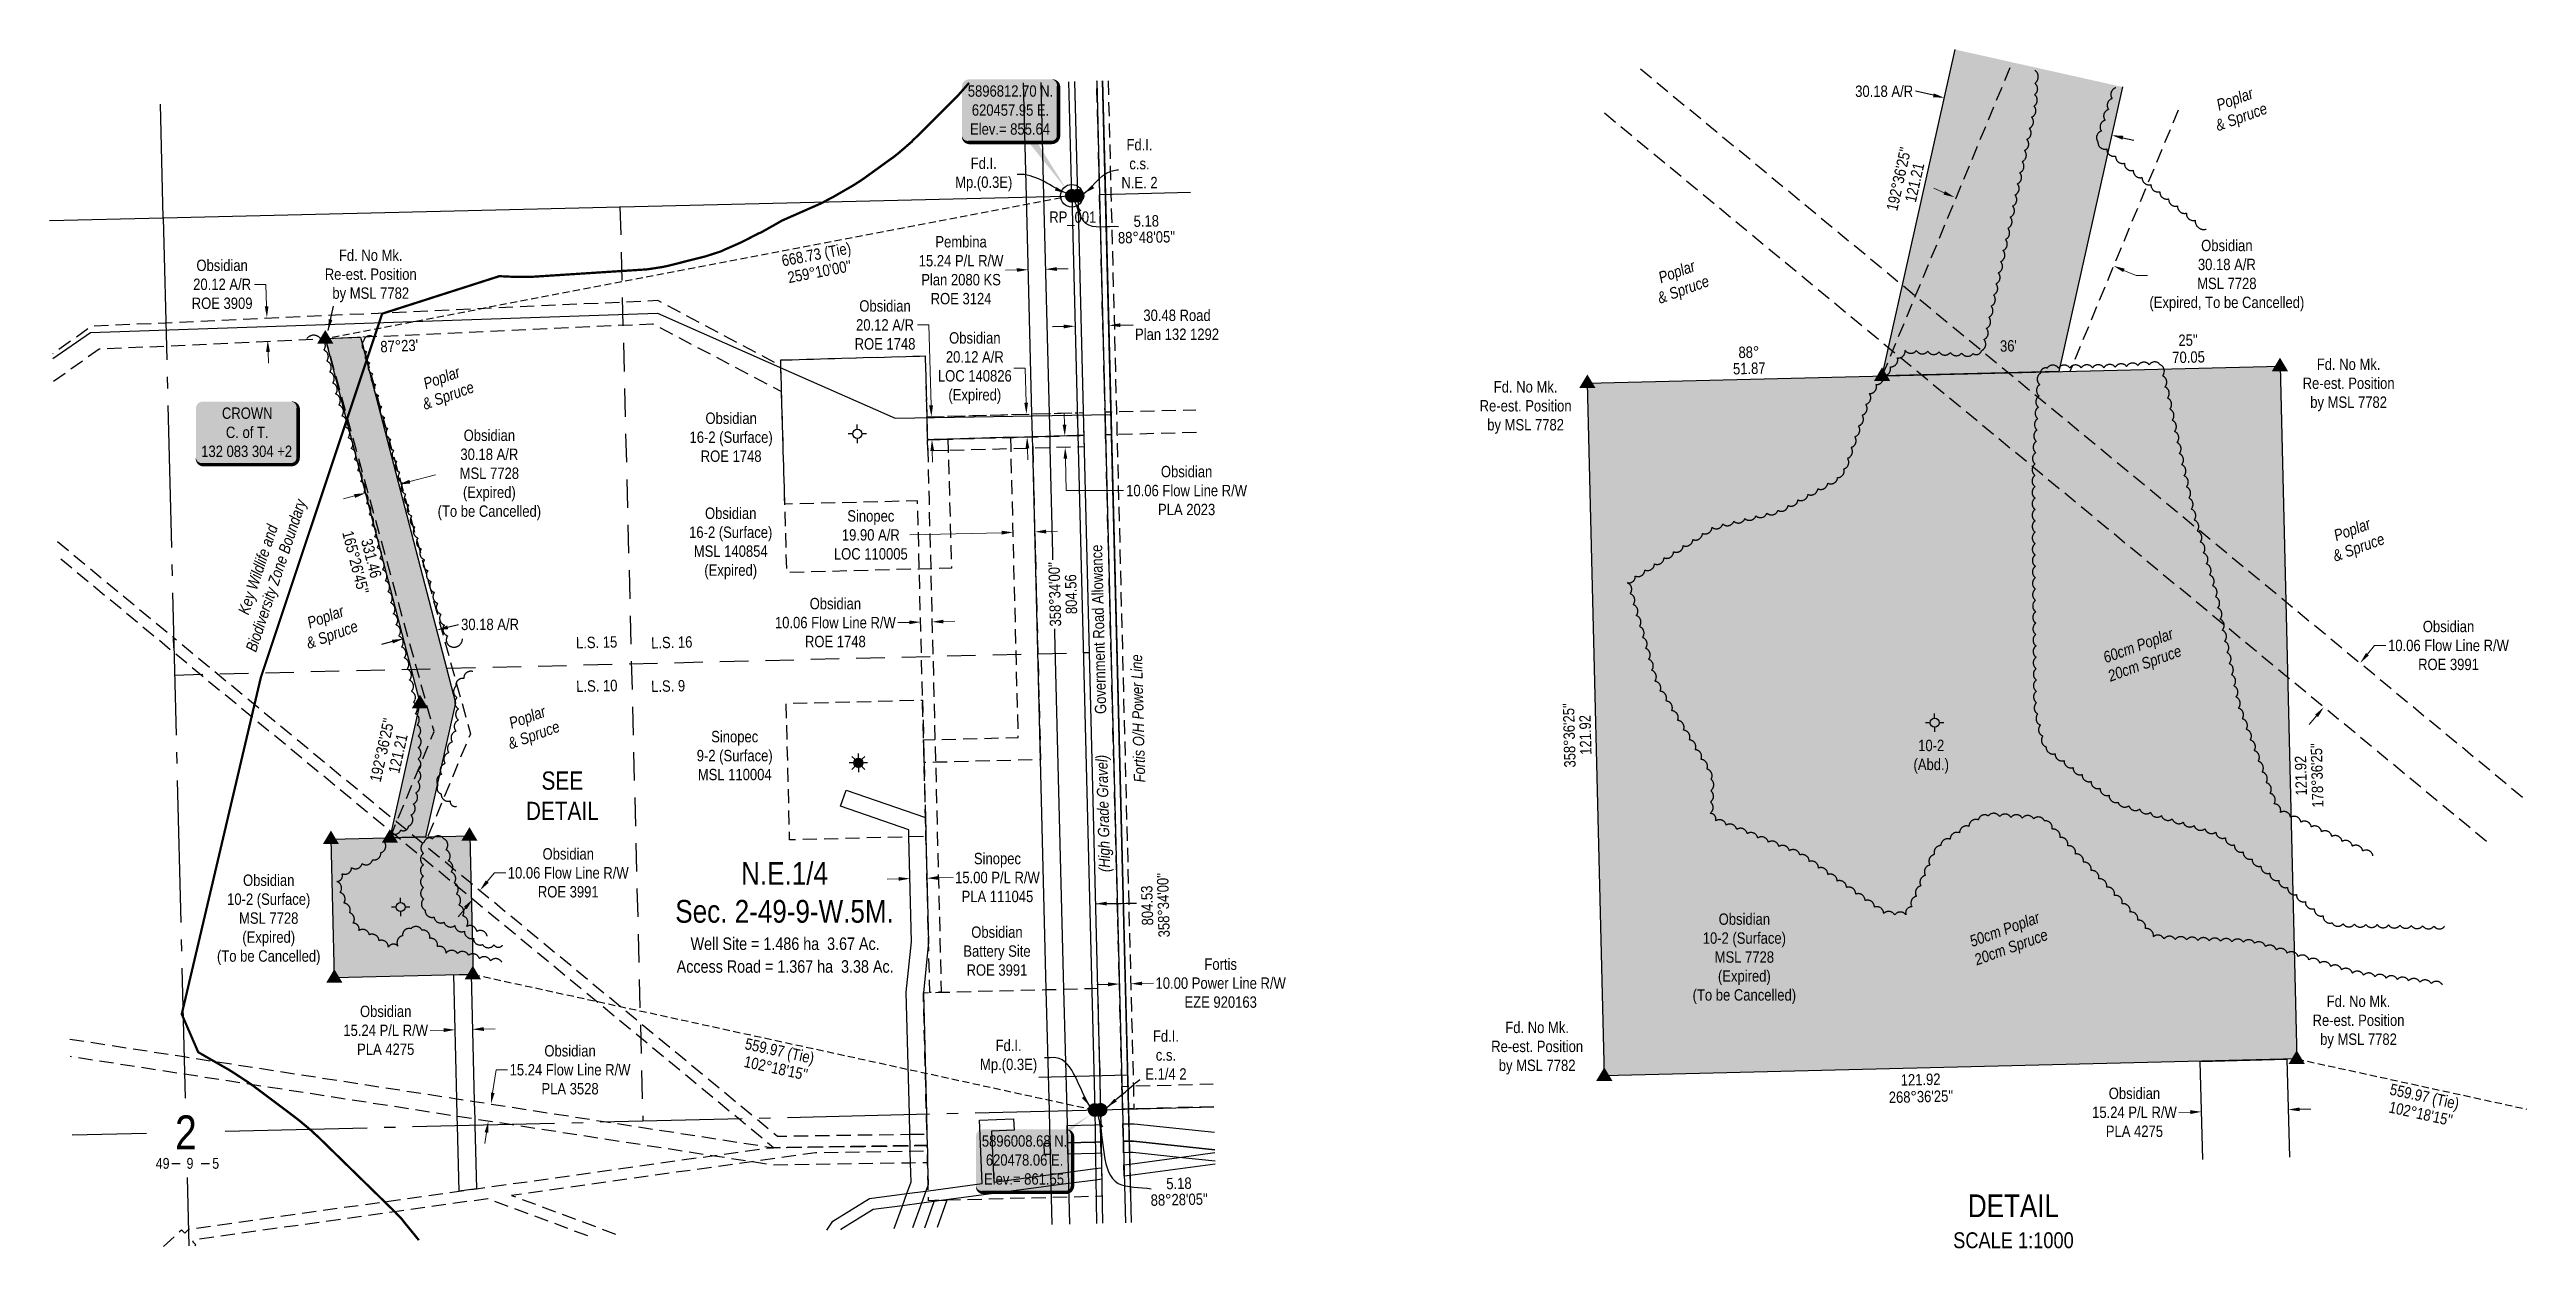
# Model space of a CAD drawing. Extents: x 618101 to 622839, y 5895887 to 5899273.
# Drawn here: x 619559 to 621738, y 5895887 to 5896941 of the extents above; entities that cross this region are included whole.
import ezdxf
from ezdxf.enums import TextEntityAlignment as Align

# ---------------------------------------------------------------- set-up
doc = ezdxf.new("R2010")
doc.units = 0
doc.header["$LTSCALE"] = 5
doc.header["$PDSIZE"] = 0.5
for name, pattern in [('0', [1, 1, 0]), ('DASHDOT2', [12.7, 6.35, -3.175, 0, -3.175]), ('foc-ACCESSROAD', [3.75, 2.5, -1.25]), ('foc-FLOWLINE', [3.75, 2.5, -1.25]), ('foc-LSD', [8, 5, -3]), ('foc-QUARTERLINE', [33, 25, -3, 2, -3]), ('foc-TIELINE', [1.875, 1.25, -0.625])]:
    doc.linetypes.add(name, pattern=pattern)
doc.layers.get('Defpoints').update_dxf_attribs({"color": 9})
for name, color, linetype in [('10', 1, 'Continuous'), ('35', 37, 'Continuous'), ('9', 3, 'Continuous'), ('AS-OWNER', 7, 'Continuous'), ('AS-POWER', 104, 'foc-POWER'), ('AS-POWER-T', 104, 'Continuous'), ('AS-WILDLIFE', 131, 'DASHDOT2'), ('C-AR', 13, 'foc-ACCESSROAD'), ('C-FLOWLINE', 13, 'foc-FLOWLINE'), ('C-RW', 13, 'Continuous'), ('C-SYMBOL', 7, 'Continuous'), ('C-WS', 13, 'foc-ACCESSROAD'), ('DETAIL-T', 7, 'Continuous'), ('F-AR', 190, 'foc-ACCESSROAD'), ('F-EZE', 190, 'foc-FLOWLINE'), ('F-RW', 190, 'Continuous'), ('F-WS', 190, 'foc-ACCESSROAD'), ('F-WS-S', 8, 'Continuous'), ('L-AREAREQUIRED', 7, 'Continuous'), ('L-AREAWORK', 5, 'Continuous'), ('L-BD', 7, 'Continuous'), ('L-BD1', 253, 'Continuous'), ('L-MON', 1, 'Continuous'), ('L-MON-T', 1, 'Continuous'), ('L-QSEC', 8, 'foc-QUARTERLINE'), ('L-ROAD-T', 7, 'Continuous'), ('L-SEC', 7, 'Continuous'), ('L-SECLBL', 7, 'Continuous'), ('L-SECTION-LSD', 7, 'foc-LSD'), ('L-TIE', 7, 'foc-TIELINE'), ('L-TITLEDB', 4, 'Continuous'), ('L-TITLEDB-T', 4, 'Continuous'), ('P-PROPOSED', 10, 'Continuous'), ('P-PROPOSED-H', 21, 'Continuous'), ('P-TXT', 4, 'Continuous'), ('T-BUSH', 110, '0'), ('T-BUSH-T', 110, 'Continuous')]:
    doc.layers.add(name, color=color, linetype=linetype)
for name, color, linetype, lineweight in [('C-AR-T', 13, 'Continuous', 9), ('C-FLOWLINE-T', 13, 'Continuous', 9), ('C-WS-T', 13, 'Continuous', 9), ('F-AR-T', 190, 'Continuous', 9), ('F-EZE-T', 190, 'Continuous', 9), ('F-RW-T', 190, 'Continuous', 9), ('F-WS-T', 190, 'Continuous', 9), ('T-TEXT', 48, 'Continuous', 18)]:
    doc.layers.add(name, color=color, linetype=linetype, lineweight=lineweight)
doc.styles.add('100L', font='ARIALN.TTF', dxfattribs={"height": 11})
doc.styles.add('175L', font='ARIALN.TTF', dxfattribs={"height": 20})
doc.styles.add('240', font='ARIALN.TTF', dxfattribs={"height": 30})
doc.styles.add('80', font='ARIALN.TTF', dxfattribs={"height": 10})
doc.styles.add('80CG', font='ARIALN.TTF', dxfattribs={"height": 10})
doc.styles.add('80L', font='ARIALN.TTF', dxfattribs={"height": 10})
doc.styles.add('80LS', font='ARIALNI.TTF', dxfattribs={"height": 10})
doc.styles.add('foc-LtypeFont', font='ARIALN.TTF', dxfattribs={"height": 7.35})
doc.styles.add('SIMPLEX', font='ARIALN.TTF')
doc.linetypes.add('foc-POWER', pattern='A,6,-1,["P",foc-LtypeFont,S=0.2,R=0,X=-0.625,Y=-0.75],-1.24,4', length=12.24)
doc.linetypes.add('foc-POWER-NOLINE', pattern='A,0,-4,["P",foc-LtypeFont,S=0.2,R=0,X=-0.625,Y=-0.75],-8.24', length=12.24)
doc.dimstyles.new('Compass 5 000', dxfattribs={"dimscale": 5, "dimtxt": 9, "dimasz": 2, "dimexe": 0.2, "dimexo": 0.0625, "dimgap": 0.5, "dimtad": 0, "dimtih": 1, "dimtoh": 1, "dimzin": 0, "dimdsep": 46, "dimtxsty": '80CG', "dimcen": 0.1, "dimse1": 1, "dimse2": 1, "dimclrd": 256, "dimclrt": 256, "dimaunit": 1, "dimadec": 4, "dimazin": 0, "dimtfac": 0.06, "dimtofl": 0, "dimtmove": 0, "dimatfit": 1, "dimfxl": 0.2, "dimtolj": 1, "dimtzin": 0, "dimlwd": -1, "dimarcsym": 0})

msp = doc.modelspace()

# ---------------------------------------------------------------- texts
at = {"layer": '35', "color": 3, "style": '80'}
msp.add_attdef('RP_001', (620438.092, 5896788.953), 'RP', height=9.9965, dxfattribs=at)
at = {"layer": 'AS-POWER-T', "insert": (620512.593, 5896296.304), "char_height": 9.99645, "attachment_point": 1, "rotation": 91.457974, "style": '80CG'}
msp.add_mtext_dynamic_manual_height_columns('\\pi0.3461;{\\fArial Narrow|b0|i1|c0|p34;Fortis O/H Power Line}', width=112.50109, gutter_width=50, heights=[0], dxfattribs=at)
at = {"layer": 'AS-WILDLIFE', "insert": (619751.202, 5896480.972), "char_height": 9.99644, "attachment_point": 5, "rotation": 71.551612, "style": '240'}
msp.add_mtext_dynamic_manual_height_columns('{\\fArial Narrow|b0|i1|c0|p34;Key Wildlife and\\PBiodiversity Zone Boundary}', width=140.84111, gutter_width=45, heights=[0], dxfattribs=at)
at = {"layer": 'C-FLOWLINE-T', "insert": (620558.93, 5896553.428), "char_height": 10, "attachment_point": 5, "style": '80CG'}
msp.add_mtext('\\A1;Obsidian\\P10.06 Flow Line R/W\\PPLA 2023', dxfattribs=at)
at = {"layer": 'C-SYMBOL', "color": 3, "insert": (620205.23, 5896226.75), "char_height": 20, "width": 190.50014, "attachment_point": 2, "style": '175L'}
msp.add_mtext('N.E.1/4\\PSec. 2-49-9-W.5M.', dxfattribs=at)
at = {"layer": 'C-WS-T', "char_height": 10, "attachment_point": 5, "style": '80CG'}
for s, insert in [('\\A1;Obsidian\\P16-2 (Surface)\\PROE 1748', (620158.213, 5896600.326)), ('\\A1;Obsidian\\P16-2 (Surface)\\PMSL 140854\\P(Expired)', (620157.843, 5896506.987)), ('\\A1;Obsidian\\P10-2 (Surface)\\PMSL 7728\\P(Expired)\\P(To be Cancelled)', (619751.384, 5896175.928)), ('\\A1;Obsidian\\PBattery Site\\PROE 3991', (620392.077, 5896148.39)), ('\\A1;Obsidian\\P10-2 (Surface)\\PMSL 7728\\P(Expired)\\P(To be Cancelled)', (621049.613, 5896141.711))]:
    msp.add_mtext(s, dxfattribs=dict(at, insert=insert))
at = {"layer": 'C-WS-T', "insert": (621214.015, 5896319.447), "char_height": 10, "width": 30.59795, "attachment_point": 5, "style": '80CG'}
msp.add_mtext('\\A1;10-2\\P(Abd.)', dxfattribs=at)
at = {"layer": 'DETAIL-T', "color": 3, "attachment_point": 5, "style": '80CG'}
for s, insert, char_height, width in [('SEE\\PDETAIL', (620009.696, 5896285.063), 15.9943, 63.6136), ('DETAIL\\P{\\H0.7x;SCALE 1:1000}', (621286.363, 5895910.68), 19.99292, 105.46825)]:
    msp.add_mtext(s, dxfattribs=dict(at, insert=insert, char_height=char_height, width=width))
at = {"layer": 'F-WS-T', "insert": (620161.363, 5896320.326), "char_height": 10, "attachment_point": 5, "style": '80CG'}
msp.add_mtext('\\A1;Sinopec\\P9-2 (Surface)\\PMSL 110004', dxfattribs=at)
at = {"layer": 'L-AREAREQUIRED', "color": 5, "style": '100L'}
msp.add_text('Well Site = 1.486 ha  3.67 Ac.', height=10.99611, dxfattribs=at).set_placement((620205.728, 5896146.114), align=Align.BOTTOM_CENTER)
at = {"layer": 'L-AREAWORK', "color": 5, "style": '100L'}
msp.add_text('Access Road = 1.367 ha  3.38 Ac.', height=10.99611, dxfattribs=at).set_placement((620205.728, 5896126.121), align=Align.BOTTOM_CENTER)
at = {"layer": 'L-BD', "style": '80L'}
for s, height, rotation, p in [('5.18', 9.9965, 1.1988, (620523.442, 5896790.513)), ('668.73 (Tie)', 9.99646, 10.8332, (620233.336, 5896760.048)), ("88°48'05''", 9.9965, 1.1988, (620523.74, 5896776.271)), ("259°10'00''", 9.99646, 10.8332, (620236.013, 5896746.057)), ("87%%D23'", 9.9965, 2.6078, (619866.208, 5896680.689)), ('804.56', 9.9965, 91.4327, (620457.211, 5896462.303)), ('804.53', 9.9965, 91.432, (620524.192, 5896188.53)), ("358°34'00''", 9.99646, 91.432, (620538.433, 5896188.886)), ("102°18'15''", 9.99646, 347.6956, (620197.603, 5896045.547)), ('559.97 (Tie)', 9.99646, 347.6956, (620200.639, 5896059.465)), ('559.97 (Tie)', 9.99646, 347.6956, (621647.755, 5896019.409)), ("102°18'15''", 9.99646, 347.6956, (621644.719, 5896005.492)), ('5.18', 9.9965, 1.1988, (620552.193, 5895944.153)), ("88°28'05''", 9.9965, 1.1988, (620552.491, 5895929.911))]:
    msp.add_text(s, height=height, rotation=rotation, dxfattribs=at).set_placement(p, align=Align.MIDDLE)
at = {"layer": 'L-BD1', "style": '80L'}
for s, height, rotation, p in [("192°36'25''", 9.99646, 77.3926, (621185.391, 5896827.529)), ('121.21', 9.9965, 77.3926, (621199.292, 5896824.419)), ("36'", 9.9965, 1.3875, (621281.981, 5896680.716)), ("25''", 9.9965, 1.3875, (621440.048, 5896685.79)), ('51.87', 9.9965, 1.3875, (621053.942, 5896660.939)), ('88°', 9.9965, 1.3875, (621053.597, 5896675.18)), ('70.05', 9.9965, 1.3875, (621440.411, 5896670.8)), ("165°26'45''", 9.99646, 284.5539, (619827.922, 5896490.293)), ('331.46', 9.9965, 284.5539, (619841.71, 5896493.872)), ("358°36'25''", 9.99646, 91.3875, (620895.519, 5896338.219)), ("192°36'25''", 9.99646, 77.3926, (619851.122, 5896325.312)), ('121.21', 9.9965, 77.3926, (619865.024, 5896322.203)), ('121.92', 9.9965, 91.3875, (620909.759, 5896338.564)), ('121.92', 9.9965, 91.3875, (621539.231, 5896302.697)), ("178°36'25''", 9.99646, 91.3875, (621553.472, 5896303.042)), ('121.92', 9.9965, 1.3875, (621204.681, 5896035.455)), ("268°36'25''", 9.99646, 1.3875, (621205.044, 5896020.464))]:
    msp.add_text(s, height=height, rotation=rotation, dxfattribs=at).set_placement(p, align=Align.MIDDLE)
at = {"layer": 'L-MON-T', "char_height": 10, "attachment_point": 5, "style": '80CG'}
for s, insert, width in [('\\A1;Fd.I.\\Pc.s.\\PN.E. 2', (620517.479, 5896840.987), 31.32783), ('\\A1;Fd.I.\\PMp.(0.3E)', (620380.457, 5896831.497), 49.69754), ('\\A1;Fd. No Mk.\\PRe-est. Position\\Pby MSL 7782', (619841.143, 5896742.255), 80.16139), ('\\A1;Fd. No Mk.\\PRe-est. Position\\Pby MSL 7782', (621581.22, 5896646.378), 80.16139), ('\\A1;Fd. No Mk.\\PRe-est. Position\\Pby MSL 7782', (620857.153, 5896626.519), 80.16139), ('\\A1;Fd. No Mk.\\PRe-est. Position\\Pby MSL 7782', (621589.931, 5896086.138), 80.16139), ('\\A1;Fd.I.\\Pc.s.\\PE.1/4 2', (620540.731, 5896056.963), 35.80259), ('\\A1;Fd. No Mk.\\PRe-est. Position\\Pby MSL 7782', (620867.319, 5896063.126), 80.16139), ('\\A1;Fd.I.\\PMp.(0.3E)', (620402.313, 5896055.627), 49.69754)]:
    msp.add_mtext(s, dxfattribs=dict(at, insert=insert, width=width))
at = {"layer": 'L-ROAD-T', "style": '80L'}
msp.add_text('Government Road Allowance', height=10, rotation=91.437289, dxfattribs=at).set_placement((620481.436, 5896431.408), align=Align.MIDDLE_CENTER)
at = {"layer": 'T-BUSH-T', "attachment_point": 2, "rotation": 20, "style": '80LS'}
for s, insert, char_height, width in [('Poplar\\P& Spruce', (621479.362, 5896902.513), 9.9965, 46.91831), ('Poplar\\P& Spruce', (620988.408, 5896750.716), 9.9965, 46.91831), ('Poplar\\P& Spruce', (619901.809, 5896657.426), 9.9965, 46.91831), ('Poplar\\P& Spruce', (621582.577, 5896523.907), 9.9965, 46.91831), ('Poplar\\P& Spruce', (619799.659, 5896447.159), 9.9965, 46.91831), ('60cm Poplar\\P20cm Spruce', (621394.347, 5896421.908), 9.99646, 67.28627), ('50cm Poplar\\P20cm Spruce', (621276.833, 5896172.342), 9.99646, 67.28627)]:
    msp.add_mtext(s, dxfattribs=dict(at, insert=insert, char_height=char_height, width=width))
at = {"layer": 'T-TEXT', "style": '80LS'}
msp.add_text('(High Grade Gravel)', height=10, rotation=91.437289, dxfattribs=at).set_placement((620485.476, 5896269.461), align=Align.MIDDLE_CENTER)

# ---------------------------------------------------------------- blocks, each defined once
blk = doc.blocks.new('L-SECLBL')
at = {"layer": '9', "color": 7}
for p, q in [((-5.1, -27.8), (-12.3, -27.8)), ((20.7, -27.8), (13.5, -27.8))]:
    blk.add_line(p, q, dxfattribs=at)
at = {"layer": '10', "color": 2, "style": 'SIMPLEX'}
blk.add_attdef('SEC', text='', height=30, dxfattribs=at).set_placement((0, 0), align=Align.MIDDLE)
at = {"layer": '10', "color": 5, "style": '80L'}
blk.add_attdef('TWP', text='', height=9.5, dxfattribs=at).set_placement((-14.4, -27.4), align=Align.MIDDLE_RIGHT)
blk.add_attdef('RGE', text='', height=9.5, dxfattribs=at).set_placement((3.6, -27.4), align=Align.MIDDLE_CENTER)
blk.add_attdef('MER', text='', height=9.5, dxfattribs=at).set_placement((23.2, -27.4), align=Align.MIDDLE_LEFT)
blk = doc.blocks.new('*D417')
at = {"layer": 'Defpoints', "color": 0, "transparency": 16777216}
for p in [(620406.3, 5896516.7), (620408, 5896450.4), (620427, 5896450.8)]:
    blk.add_point(p, dxfattribs=at)
at = {"layer": 'F-AR-T', "transparency": 16777216}
for p, q in [((620396.3, 5896516.4), (620315.5, 5896514.4)), ((620435.4, 5896517.4), (620445.4, 5896517.7))]:
    blk.add_line(p, q, dxfattribs=at)
for points in [[(620396.3, 5896518.1), (620396.3, 5896514.8), (620406.3, 5896516.7)], [(620435.3, 5896519.1), (620435.4, 5896515.7), (620425.4, 5896517.2)]]:
    blk.add_solid(points, dxfattribs=at)
at = {"layer": 'F-AR-T', "transparency": 16777216, "insert": (620281.1, 5896514.4), "char_height": 10, "attachment_point": 5, "style": '80CG'}
blk.add_mtext('\\A1;Sinopec\\P19.90 A/R\\PLOC 110005', dxfattribs=at)
blk = doc.blocks.new('*D418')
at = {"layer": 'C-AR-T', "transparency": 16777216}
for p, q in [((620416.9, 5896661.2), (620406.9, 5896661.2)), ((620417.7, 5896630.7), (620416.9, 5896661.2)), ((620418.8, 5896590.6), (620419.1, 5896580.6))]:
    blk.add_line(p, q, dxfattribs=at)
for points in [[(620419.4, 5896630.7), (620416.1, 5896630.6), (620418, 5896620.7)], [(620420.5, 5896590.6), (620417.2, 5896590.5), (620418.6, 5896600.6)]]:
    blk.add_solid(points, dxfattribs=at)
at = {"layer": 'Defpoints', "color": 0, "transparency": 16777216}
for p in [(620362.9, 5896619.2), (620418, 5896620.7), (620363.4, 5896599.1)]:
    blk.add_point(p, dxfattribs=at)
at = {"layer": 'C-AR-T', "transparency": 16777216, "insert": (620372.6, 5896661.2), "char_height": 10, "attachment_point": 5, "style": '80CG'}
blk.add_mtext('\\A1;Obsidian\\P20.12 A/R\\PLOC 140826\\P(Expired)', dxfattribs=at)
blk = doc.blocks.new('GABD')
for p, q in [((-0.81, 0), (-1.62, 0)), ((0, 0.81), (0, 1.62)), ((1.62, 0), (0.81, 0)), ((0, -0.81), (0, -1.62))]:
    blk.add_line(p, q)
blk.add_circle((0, 0), 0.8)
blk = doc.blocks.new('GAS')
h = blk.add_hatch(color=255)
h.dxf.hatch_style = 1
edge = h.paths.add_edge_path()
edge.add_arc((0, 0), 0.9, 0, 360)
for p, q in [((-0.81, 0), (-1.62, 0)), ((-0.57, 0.57), (-1.14, 1.14)), ((0, 0.81), (0, 1.62)), ((0.57, 0.57), (1.14, 1.14)), ((1.62, 0), (0.81, 0)), ((-0.57, -0.57), (-1.14, -1.14)), ((0, -0.81), (0, -1.62)), ((1.14, -1.14), (0.57, -0.57))]:
    blk.add_line(p, q)
blk.add_circle((0, 0), 0.8)
blk = doc.blocks.new('*D419')
at = {"layer": 'C-FLOWLINE-T', "transparency": 16777216}
for p, q in [((619948.4, 5896023.8), (619951.5, 5896044)), ((619951.5, 5896044), (619961.5, 5896044)), ((619943, 5895989), (619941.5, 5895979.1))]:
    blk.add_line(p, q, dxfattribs=at)
for points in [[(619946.8, 5896024.1), (619950.1, 5896023.6), (619946.9, 5896013.9)], [(619941.4, 5895989.2), (619944.7, 5895988.7), (619944.6, 5895998.9)]]:
    blk.add_solid(points, dxfattribs=at)
at = {"layer": 'Defpoints', "color": 0, "transparency": 16777216}
for p in [(619946.9, 5896013.9), (619953.1, 5896013), (619950.8, 5895997.9)]:
    blk.add_point(p, dxfattribs=at)
at = {"layer": 'C-FLOWLINE-T', "transparency": 16777216, "insert": (620016.5, 5896044), "char_height": 10, "attachment_point": 5, "style": '80CG'}
blk.add_mtext('\\A1;Obsidian\\P15.24 Flow Line R/W\\PPLA 3528', dxfattribs=at)
blk = doc.blocks.new('*D420')
at = {"layer": 'C-FLOWLINE-T', "transparency": 16777216}
for p, q in [((619905.4, 5896079), (619893.4, 5896078.7)), ((619940.6, 5896079.9), (619950.6, 5896080.2))]:
    blk.add_line(p, q, dxfattribs=at)
for points in [[(619905.3, 5896080.7), (619905.4, 5896077.3), (619915.4, 5896079.2)], [(619940.6, 5896081.6), (619940.7, 5896078.2), (619930.6, 5896079.6)]]:
    blk.add_solid(points, dxfattribs=at)
at = {"layer": 'Defpoints', "color": 0, "transparency": 16777216}
for p in [(619915, 5896092.9), (619915.4, 5896079.2), (619930.3, 5896093.3)]:
    blk.add_point(p, dxfattribs=at)
at = {"layer": 'C-FLOWLINE-T', "transparency": 16777216, "insert": (619854.3, 5896078.7), "char_height": 10, "attachment_point": 5, "style": '80CG'}
blk.add_mtext('\\A1;Obsidian\\P15.24 P/L R/W\\PPLA 4275', dxfattribs=at)
blk = doc.blocks.new('*D421')
at = {"layer": 'Defpoints', "color": 0, "transparency": 16777216}
for p in [(620315.5, 5896212.2), (620318.9, 5896077.8), (620333.9, 5896078.1)]:
    blk.add_point(p, dxfattribs=at)
at = {"layer": 'F-RW-T', "transparency": 16777216}
for p, q in [((620305.5, 5896211.9), (620295.5, 5896211.7)), ((620340.5, 5896212.8), (620353.5, 5896213.1))]:
    blk.add_line(p, q, dxfattribs=at)
for points in [[(620305.5, 5896213.6), (620305.6, 5896210.3), (620315.5, 5896212.2)], [(620340.5, 5896214.5), (620340.6, 5896211.1), (620330.5, 5896212.5)]]:
    blk.add_solid(points, dxfattribs=at)
at = {"layer": 'F-RW-T', "transparency": 16777216, "insert": (620392.5, 5896213.1), "char_height": 10, "attachment_point": 5, "style": '80CG'}
blk.add_mtext('\\A1;Sinopec\\P15.00 P/L R/W\\PPLA 111045', dxfattribs=at)
blk = doc.blocks.new('*D422')
at = {"layer": 'C-AR-T', "transparency": 16777216}
for p, q in [((620314.9, 5896437.5), (620304.9, 5896437.3)), ((620344.9, 5896438.3), (620354.9, 5896438.5))]:
    blk.add_line(p, q, dxfattribs=at)
for points in [[(620314.9, 5896439.2), (620314.9, 5896435.9), (620324.9, 5896437.8)], [(620344.9, 5896439.9), (620345, 5896436.6), (620335, 5896438)]]:
    blk.add_solid(points, dxfattribs=at)
at = {"layer": 'Defpoints', "color": 0, "transparency": 16777216}
for p in [(620324.9, 5896437.8), (620330.2, 5896224.6), (620340.3, 5896224.9)]:
    blk.add_point(p, dxfattribs=at)
at = {"layer": 'C-AR-T', "transparency": 16777216, "insert": (620249.9, 5896437.3), "char_height": 10, "attachment_point": 5, "style": '80CG'}
blk.add_mtext('\\A1;Obsidian\\P10.06 Flow Line R/W\\PROE 1748', dxfattribs=at)
blk = doc.blocks.new('*D423')
at = {"layer": 'C-AR-T', "transparency": 16777216}
for p, q in [((620332.2, 5896699.1), (620322.2, 5896699.1)), ((620334.1, 5896628.4), (620332.2, 5896699.1)), ((620335.2, 5896588.3), (620335.5, 5896578.3))]:
    blk.add_line(p, q, dxfattribs=at)
for points in [[(620335.8, 5896628.4), (620332.4, 5896628.3), (620334.4, 5896618.4)], [(620336.9, 5896588.3), (620333.5, 5896588.3), (620334.9, 5896598.3)]]:
    blk.add_solid(points, dxfattribs=at)
at = {"layer": 'Defpoints', "color": 0, "transparency": 16777216}
for p in [(620334.4, 5896618.4), (620336, 5896618.4), (620336.5, 5896598.3)]:
    blk.add_point(p, dxfattribs=at)
at = {"layer": 'C-AR-T', "transparency": 16777216, "insert": (620293.6, 5896699.1), "char_height": 10, "attachment_point": 5, "style": '80CG'}
blk.add_mtext('\\A1;Obsidian\\P20.12 A/R\\PROE 1748', dxfattribs=at)
blk = doc.blocks.new('*D424')
at = {"layer": 'Defpoints', "color": 0, "transparency": 16777216}
for p in [(620419.5, 5896747.7), (620434.5, 5896155.3), (620449.7, 5896155.6)]:
    blk.add_point(p, dxfattribs=at)
at = {"layer": 'F-RW-T', "transparency": 16777216}
for p, q in [((620409.5, 5896747.5), (620399.6, 5896747.2)), ((620444.8, 5896748.4), (620454.8, 5896748.6))]:
    blk.add_line(p, q, dxfattribs=at)
for points in [[(620444.7, 5896750), (620444.8, 5896746.7), (620434.8, 5896748.1)], [(620409.5, 5896749.1), (620409.6, 5896745.8), (620419.5, 5896747.7)]]:
    blk.add_solid(points, dxfattribs=at)
at = {"layer": 'F-RW-T', "transparency": 16777216, "insert": (620360.5, 5896747.2), "char_height": 10, "attachment_point": 5, "style": '80CG'}
blk.add_mtext('\\A1;Pembina\\P15.24 P/L R/W\\PPlan 2080 KS\\PROE 3124', dxfattribs=at)
blk = doc.blocks.new('*D425')
at = {"layer": 'C-AR-T', "transparency": 16777216}
for p, q in [((619748.9, 5896734.8), (619738.9, 5896734.8)), ((619749.5, 5896715.6), (619748.9, 5896734.8)), ((619750.8, 5896675.5), (619751.1, 5896665.5))]:
    blk.add_line(p, q, dxfattribs=at)
for points in [[(619751.2, 5896715.6), (619747.9, 5896715.5), (619749.8, 5896705.6)], [(619752.5, 5896675.5), (619749.1, 5896675.4), (619750.5, 5896685.5)]]:
    blk.add_solid(points, dxfattribs=at)
at = {"layer": 'Defpoints', "color": 0, "transparency": 16777216}
for p in [(619927.6, 5896711.1), (619750.5, 5896685.5), (619928.3, 5896691)]:
    blk.add_point(p, dxfattribs=at)
at = {"layer": 'C-AR-T', "transparency": 16777216, "insert": (619710.4, 5896734.8), "char_height": 10, "attachment_point": 5, "style": '80CG'}
blk.add_mtext('\\A1;Obsidian\\P20.12 A/R\\PROE 3909', dxfattribs=at)
blk = doc.blocks.new('*D426')
at = {"layer": 'C-AR-T', "transparency": 16777216}
for p, q in [((619943.6, 5896209.5), (619949.9, 5896217.2)), ((619949.9, 5896217.2), (619959.9, 5896217.2)), ((619924.4, 5896186.3), (619918.1, 5896178.6))]:
    blk.add_line(p, q, dxfattribs=at)
for points in [[(619942.3, 5896210.6), (619944.9, 5896208.5), (619937.2, 5896201.8)], [(619923.1, 5896187.4), (619925.7, 5896185.3), (619930.8, 5896194)]]:
    blk.add_solid(points, dxfattribs=at)
at = {"layer": 'Defpoints', "color": 0, "transparency": 16777216}
for p in [(619937.2, 5896201.8), (619985, 5896162.3), (619978.6, 5896154.6)]:
    blk.add_point(p, dxfattribs=at)
at = {"layer": 'C-AR-T', "transparency": 16777216, "insert": (620014.9, 5896217.2), "char_height": 10, "attachment_point": 5, "style": '80CG'}
blk.add_mtext('\\A1;Obsidian\\P10.06 Flow Line R/W\\PROE 3991', dxfattribs=at)
blk = doc.blocks.new('fdia')
at = {"color": 255, "const_width": 1}
blk.add_lwpolyline([(-0.5, 0, 1), (0.5, 0, 1)], format="xyb", close=True, dxfattribs=at)
blk = doc.blocks.new('Fdiaa')
blk.add_blockref('fdia', (0, 0))
blk = doc.blocks.new('fdib')
at = {"color": 1, "const_width": 1.6}
blk.add_lwpolyline([(-0.4, 0, 1), (0.4, 0, 1)], format="xyb", close=True, dxfattribs=at)
at = {"color": 1}
blk.add_circle((0, 0), 0.8, dxfattribs=at)
blk = doc.blocks.new('Fdibb')
blk.add_blockref('fdib', (0, 0))
blk = doc.blocks.new('fdicc')
for name in ['Fdibb', 'Fdiaa']:
    blk.add_blockref(name, (0, 0))
blk = doc.blocks.new('FDI')
blk.add_blockref('fdicc', (0, 0))
blk = doc.blocks.new('TRIA')
blk.add_hatch(color=255).paths.add_polyline_path([(-0.04, 1.52), (-1.47, -0.87), (1.39, -0.87)])
blk = doc.blocks.new('TRIAA')
blk.add_blockref('TRIA', (0, 0))
blk = doc.blocks.new('TRIB')
at = {"color": 1}
blk.add_lwpolyline([(-1.12, -0.67), (-0.04, 1.13), (1.04, -0.67)], close=True, dxfattribs=at)
blk = doc.blocks.new('TRIBB')
blk.add_blockref('TRIB', (0, 0))
blk = doc.blocks.new('TRICC')
for name in ['TRIAA', 'TRIBB']:
    blk.add_blockref(name, (0, 0))
blk = doc.blocks.new('plspike')
blk.add_blockref('TRICC', (0, 0))
blk = doc.blocks.new('*D428')
at = {"layer": 'C-WS-T', "transparency": 16777216}
for p, q in [((619875.5, 5896561.3), (619898.2, 5896567.2)), ((619827, 5896548.7), (619817.3, 5896546.1))]:
    blk.add_line(p, q, dxfattribs=at)
for points in [[(619875.1, 5896562.9), (619875.9, 5896559.7), (619865.8, 5896558.8)], [(619826.5, 5896550.3), (619827.4, 5896547), (619836.6, 5896551.2)]]:
    blk.add_solid(points, dxfattribs=at)
at = {"layer": 'Defpoints', "color": 0, "transparency": 16777216}
for p in [(619865.8, 5896558.8), (619841.3, 5896533.4), (619870.5, 5896541)]:
    blk.add_point(p, dxfattribs=at)
at = {"layer": 'C-WS-T', "transparency": 16777216, "insert": (619945.5, 5896567.2), "char_height": 10, "attachment_point": 5, "style": '80CG'}
blk.add_mtext('\\A1;Obsidian\\P30.18 A/R\\PMSL 7728\\P(Expired)\\P(To be Cancelled)', dxfattribs=at)
blk = doc.blocks.new('*D429')
at = {"layer": 'C-AR-T', "transparency": 16777216}
for p, q in [((621597.8, 5896409.5), (621604.1, 5896417.2)), ((621604.1, 5896417.2), (621614.1, 5896417.2)), ((621553, 5896355.3), (621546.6, 5896347.6))]:
    blk.add_line(p, q, dxfattribs=at)
for points in [[(621596.5, 5896410.6), (621599, 5896408.5), (621591.4, 5896401.8)], [(621551.7, 5896356.3), (621554.3, 5896354.2), (621559.4, 5896363)]]:
    blk.add_solid(points, dxfattribs=at)
at = {"layer": 'Defpoints', "color": 0, "transparency": 16777216}
for p in [(621591.4, 5896401.8), (621650.7, 5896352.9), (621618.7, 5896314.1)]:
    blk.add_point(p, dxfattribs=at)
at = {"layer": 'C-AR-T', "transparency": 16777216, "insert": (621669.1, 5896417.2), "char_height": 10, "attachment_point": 5, "style": '80CG'}
blk.add_mtext('\\A1;Obsidian\\P10.06 Flow Line R/W\\PROE 3991', dxfattribs=at)
blk = doc.blocks.new('*D430')
at = {"layer": 'C-FLOWLINE-T', "transparency": 16777216}
for p, q in [((621538, 5896009.3), (621548, 5896009.5)), ((621441.8, 5896006.8), (621431.8, 5896006.6))]:
    blk.add_line(p, q, dxfattribs=at)
for points in [[(621538, 5896010.9), (621538.1, 5896007.6), (621528.1, 5896009)], [(621441.8, 5896008.5), (621441.9, 5896005.1), (621451.8, 5896007.1)]]:
    blk.add_solid(points, dxfattribs=at)
at = {"layer": 'Defpoints', "color": 0, "transparency": 16777216}
for p in [(621528.1, 5896009), (621452, 5896000.2), (621528.2, 5896002.2)]:
    blk.add_point(p, dxfattribs=at)
at = {"layer": 'C-FLOWLINE-T', "transparency": 16777216, "insert": (621392.8, 5896006.6), "char_height": 10, "attachment_point": 5, "style": '80CG'}
blk.add_mtext('\\A1;Obsidian\\P15.24 P/L R/W\\PPLA 4275', dxfattribs=at)
blk = doc.blocks.new('*D431')
at = {"layer": 'Defpoints', "color": 0, "transparency": 16777216}
for p in [(621229.1, 5896914), (621225.7, 5896898.9), (621376.3, 5896881.1)]:
    blk.add_point(p, dxfattribs=at)
at = {"layer": 'P-TXT', "transparency": 16777216}
for p, q in [((621215.9, 5896901.1), (621200.2, 5896904.6)), ((621382.6, 5896863.8), (621392.4, 5896861.6))]:
    blk.add_line(p, q, dxfattribs=at)
for points in [[(621216.3, 5896902.7), (621215.6, 5896899.4), (621225.7, 5896898.9)], [(621383, 5896865.4), (621382.3, 5896862.1), (621372.9, 5896866)]]:
    blk.add_solid(points, dxfattribs=at)
at = {"layer": 'P-TXT', "transparency": 16777216, "insert": (621172.6, 5896904.6), "char_height": 10, "attachment_point": 5, "style": '80CG'}
blk.add_mtext('\\A1;30.18 A/R', dxfattribs=at)
blk = doc.blocks.new('*D432')
at = {"layer": 'C-WS-T', "transparency": 16777216}
for p, q in [((621225.5, 5896815.3), (621216.3, 5896819.3)), ((621383.5, 5896747.1), (621394.2, 5896742.5)), ((621394.2, 5896742.5), (621404.2, 5896742.5))]:
    blk.add_line(p, q, dxfattribs=at)
for points in [[(621226.1, 5896816.8), (621224.8, 5896813.8), (621234.7, 5896811.3)], [(621384.2, 5896748.6), (621382.9, 5896745.6), (621374.4, 5896751.1)]]:
    blk.add_solid(points, dxfattribs=at)
at = {"layer": 'Defpoints', "color": 0, "transparency": 16777216}
for p in [(621245, 5896835.3), (621384.7, 5896775), (621374.4, 5896751.1)]:
    blk.add_point(p, dxfattribs=at)
at = {"layer": 'C-WS-T', "transparency": 16777216, "insert": (621474.1, 5896742.5), "char_height": 10, "attachment_point": 5, "style": '80CG'}
blk.add_mtext('\\A1;Obsidian\\P30.18 A/R\\PMSL 7728\\P(Expired, To be Cancelled)', dxfattribs=at)
blk = doc.blocks.new('*D433')
at = {"layer": 'Defpoints', "color": 0, "transparency": 16777216}
for p in [(619866.6, 5896435.8), (619895.8, 5896443.4), (619899.1, 5896430.7)]:
    blk.add_point(p, dxfattribs=at)
at = {"layer": 'P-TXT', "transparency": 16777216}
for p, q in [((619908.8, 5896433.2), (619918.5, 5896435.7)), ((619860.2, 5896420.6), (619850.5, 5896418.1))]:
    blk.add_line(p, q, dxfattribs=at)
for points in [[(619859.8, 5896422.2), (619860.6, 5896419), (619869.9, 5896423.1)], [(619908.4, 5896434.8), (619909.2, 5896431.6), (619899.1, 5896430.7)]]:
    blk.add_solid(points, dxfattribs=at)
at = {"layer": 'P-TXT', "transparency": 16777216, "insert": (619946.1, 5896435.7), "char_height": 10, "attachment_point": 5, "style": '80CG'}
blk.add_mtext('\\A1;30.18 A/R', dxfattribs=at)
blk = doc.blocks.new('*D435')
at = {"layer": 'Defpoints', "color": 0, "transparency": 16777216}
for p in [(620460.8, 5896698), (620475.9, 5896093.8), (620505.6, 5896094.6)]:
    blk.add_point(p, dxfattribs=at)
at = {"layer": 'L-TITLEDB-T', "transparency": 16777216}
for p, q in [((620450.8, 5896697.7), (620440.8, 5896697.5)), ((620500.5, 5896699), (620511.8, 5896699.2))]:
    blk.add_line(p, q, dxfattribs=at)
for points in [[(620450.8, 5896699.4), (620450.9, 5896696.1), (620460.8, 5896698)], [(620500.5, 5896700.6), (620500.5, 5896697.3), (620490.5, 5896698.7)]]:
    blk.add_solid(points, dxfattribs=at)
at = {"layer": 'L-TITLEDB-T', "transparency": 16777216, "insert": (620550.5, 5896699.2), "char_height": 10, "attachment_point": 5, "style": '80CG'}
blk.add_mtext('\\A1;30.48 Road\\PPlan 132 1292', dxfattribs=at)
blk = doc.blocks.new('*U440')
h = blk.add_hatch(color=254)
edge = h.paths.add_edge_path()
edge.add_line((-36.5, -28.5), (36.5, -28.5))
edge.add_arc((36.5, -22.5), 6, 270, 360)
edge.add_line((42.5, -22.5), (42.5, 21))
edge.add_arc((36.5, 21), 6, 0, 90)
edge.add_line((36.5, 27), (-36.5, 27))
edge.add_arc((-36.5, 21), 6, 90, 180)
edge.add_line((-42.5, 21), (-42.5, -22.5))
edge.add_arc((-36.5, -22.5), 6, 180, 270)
at = {"color": 1, "flags": 128}
blk.add_lwpolyline([(-36.5, -28.5, 3, 3, 0), (36.5, -28.5, 3, 3, 0.414214), (42.5, -22.5, 3, 3, 0), (42.5, 21, 3, 0, 0.414214), (36.5, 27, 0, 0, 0), (-36.5, 27, 0, 0, 0.414214), (-42.5, 21, 0, 0, 0), (-42.5, -22.5, 0, 3, 0.414214)], format="xyseb", close=True, dxfattribs=at)
blk.add_lwpolyline([(50.3, -70.9, 0, 10, 0), (0, 0, 5, 5, 0)], format="xyseb", dxfattribs=at)
at = {"color": 1, "style": '80'}
blk.add_attdef('ENTER_TEXT_001', (-36, -5), '', height=10, dxfattribs=at)
blk = doc.blocks.new('*U441')
h = blk.add_hatch(color=254)
edge = h.paths.add_edge_path()
edge.add_line((-36.5, -28.5), (36.5, -28.5))
edge.add_arc((36.5, -22.5), 6, 270, 360)
edge.add_line((42.5, -22.5), (42.5, 21))
edge.add_arc((36.5, 21), 6, 0, 90)
edge.add_line((36.5, 27), (-36.5, 27))
edge.add_arc((-36.5, 21), 6, 90, 180)
edge.add_line((-42.5, 21), (-42.5, -22.5))
edge.add_arc((-36.5, -22.5), 6, 180, 270)
at = {"color": 1, "flags": 128}
blk.add_lwpolyline([(57.7, 39.5, 0, 10, 0), (0, 0, 5, 5, 0)], format="xyseb", dxfattribs=at)
blk.add_lwpolyline([(-36.5, -28.5, 3, 3, 0), (36.5, -28.5, 3, 3, 0.414214), (42.5, -22.5, 3, 3, 0), (42.5, 21, 3, 0, 0.414214), (36.5, 27, 0, 0, 0), (-36.5, 27, 0, 0, 0.414214), (-42.5, 21, 0, 0, 0), (-42.5, -22.5, 0, 3, 0.414214)], format="xyseb", close=True, dxfattribs=at)
at = {"color": 1, "style": '80'}
blk.add_attdef('ENTER_TEXT_001', (-36, -5), '', height=10, dxfattribs=at)
blk = doc.blocks.new('*U450')
h = blk.add_hatch(color=255)
edge = h.paths.add_edge_path()
edge.add_line((-39, -28.5), (39, -28.5))
edge.add_arc((39, -22.5), 6, 270, 360)
edge.add_line((45, -22.5), (45, 21))
edge.add_arc((39, 21), 6, 0, 90)
edge.add_line((39, 27), (-39, 27))
edge.add_arc((-39, 21), 6, 90, 180)
edge.add_line((-45, 21), (-45, -22.5))
edge.add_arc((-39, -22.5), 6, 180, 270)
at = {"color": 14, "flags": 128}
blk.add_lwpolyline([(-39, -28.5, 3, 3, 0), (39, -28.5, 3, 3, 0.414214), (45, -22.5, 3, 3, 0), (45, 21, 3, 0, 0.414214), (39, 27, 0, 0, 0), (-39, 27, 0, 0, 0.414214), (-45, 21, 0, 0, 0), (-45, -22.5, 0, 3, 0.414214)], format="xyseb", close=True, dxfattribs=at)
blk.add_lwpolyline([(-30.9, 2.9, 0, 7.5, 0), (0, 0, 0, 0, 0)], format="xyseb", dxfattribs=at)
at = {"color": 14, "style": '80'}
blk.add_attdef('ENTER_TEXT_001', (-26.8, -4.9), '', height=10, dxfattribs=at)
blk = doc.blocks.new('*D453')
at = {"layer": 'Defpoints', "color": 0, "transparency": 16777216}
for p in [(620486.5, 5896648), (620496.5, 5896648.2), (620509.8, 5896119.7)]:
    blk.add_point(p, dxfattribs=at)
at = {"layer": 'F-EZE-T', "transparency": 16777216}
for p, q in [((620489.8, 5896119.2), (620479.8, 5896119)), ((620519.8, 5896120), (620529.8, 5896120.2))]:
    blk.add_line(p, q, dxfattribs=at)
for points in [[(620489.8, 5896120.9), (620489.8, 5896117.5), (620499.8, 5896119.5)], [(620519.8, 5896121.6), (620519.8, 5896118.3), (620509.8, 5896119.7)]]:
    blk.add_solid(points, dxfattribs=at)
at = {"layer": 'F-EZE-T', "transparency": 16777216, "insert": (620588.9, 5896120.2), "char_height": 10, "attachment_point": 5, "style": '80CG'}
blk.add_mtext('\\A1;Fortis\\P10.00 Power Line R/W\\PEZE 920163', dxfattribs=at)

# ---------------------------------------------------------------- dimensions: what is measured, and where the dimension line sits
at = {"layer": 'C-AR-T'}
for base, p1, p2, angle, text, picture, middle in [((619750.474, 5896685.472), (619927.63, 5896711.132), (619928.257, 5896691.01), 271.784131, 'Obsidian\\P20.12 A/R\\PROE 3909', '*D425', (619710.392, 5896734.752)), ((620334.367, 5896618.396), (620336.529, 5896598.337), (620335.978, 5896618.44), 91.572111, 'Obsidian\\P20.12 A/R\\PROE 1748', '*D423', (620293.604, 5896699.141)), ((620418.015, 5896620.691), (620363.413, 5896599.072), (620362.861, 5896619.178), 91.572111, 'Obsidian\\P20.12 A/R\\PLOC 140826\\P(Expired)', '*D418', (620372.603, 5896661.179)), ((620324.897, 5896437.782), (620340.274, 5896224.859), (620330.219, 5896224.608), 181.430218, 'Obsidian\\P10.06 Flow Line R/W\\PROE 1748', '*D422', (620249.903, 5896437.282)), ((621591.391, 5896401.818), (621618.656, 5896314.06), (621650.692, 5896352.882), 50.469905, 'Obsidian\\P10.06 Flow Line R/W\\PROE 3991', '*D429', (621669.12, 5896417.244)), ((619937.202, 5896201.8), (619978.62, 5896154.569), (619985.028, 5896162.333), 50.469905, 'Obsidian\\P10.06 Flow Line R/W\\PROE 3991', '*D426', (620014.932, 5896217.225))]:
    dim = msp.add_linear_dim(base=base, p1=p1, p2=p2, angle=angle, text=text, dimstyle='Compass 5 000', dxfattribs=at)
    dim.commit()
    dim.dimension.update_dxf_attribs({"geometry": picture, "text_midpoint": middle, "dimtype": 161})
at = {"layer": 'C-FLOWLINE-T'}
for base, p1, p2, angle, text, picture, middle in [((619915.369, 5896079.246), (619930.262, 5896093.252), (619915.019, 5896092.861), 181.470455, 'Obsidian\\P15.24 P/L R/W\\PPLA 4275', '*D420', (619854.329, 5896078.682)), ((619946.89, 5896013.925), (619950.763, 5895997.898), (619953.09, 5896012.968), 81.222006, 'Obsidian\\P15.24 Flow Line R/W\\PPLA 3528', '*D419', (620016.529, 5896043.973)), ((621528.053, 5896009.025), (621452.013, 5896000.208), (621528.229, 5896002.165), 1.470692, 'Obsidian\\P15.24 P/L R/W\\PPLA 4275', '*D430', (621392.757, 5896006.555))]:
    dim = msp.add_linear_dim(base=base, p1=p1, p2=p2, angle=angle, text=text, dimstyle='Compass 5 000', dxfattribs=at)
    dim.commit()
    dim.dimension.update_dxf_attribs({"geometry": picture, "text_midpoint": middle, "dimtype": 161})
at = {"layer": 'C-WS-T'}
dim = msp.add_linear_dim(base=(621374.356, 5896751.061), p1=(621245.003, 5896835.322), p2=(621384.706, 5896775.048), angle=336.662707, text='Obsidian\\P30.18 A/R\\PMSL 7728\\P(Expired, To be Cancelled)', dimstyle='Compass 5 000', dxfattribs=at)
dim.commit()
dim.dimension.update_dxf_attribs({"geometry": '*D432', "text_midpoint": (621474.143, 5896742.497), "dimtype": 161})
at = {"layer": 'C-WS-T', "color": 6}
dim = msp.add_linear_dim(base=(619865.847, 5896558.751), p1=(619841.251, 5896533.429), p2=(619870.453, 5896541.01), angle=14.553872, text='Obsidian\\P30.18 A/R\\PMSL 7728\\P(Expired)\\P(To be Cancelled)', dimstyle='Compass 5 000', dxfattribs=at)
dim.commit()
dim.dimension.update_dxf_attribs({"geometry": '*D428', "text_midpoint": (619945.536, 5896567.152), "dimtype": 161})
at = {"layer": 'F-EZE-T'}
dim = msp.add_linear_dim(base=(620509.797, 5896119.715), p1=(620486.539, 5896647.95), p2=(620496.541, 5896648.201), angle=1.436817, text='Fortis\\P10.00 Power Line R/W\\PEZE 920163', dimstyle='Compass 5 000', dxfattribs=at)
dim.commit()
dim.dimension.update_dxf_attribs({"geometry": '*D453', "text_midpoint": (620588.931, 5896120.216), "dimtype": 161})
at = {"layer": 'F-RW-T'}
dim = msp.add_linear_dim(base=(620315.529, 5896212.168), p1=(620333.898, 5896078.143), p2=(620318.905, 5896077.767), angle=181.438995, text='Sinopec\\P15.00 P/L R/W\\PPLA 111045', dimstyle='Compass 5 000', dxfattribs=at)
dim.commit()
dim.dimension.update_dxf_attribs({"geometry": '*D421', "text_midpoint": (620392.54, 5896213.12), "dimtype": 161})
at = {"layer": 'P-TXT'}
dim = msp.add_linear_dim(base=(621225.677, 5896898.878), p1=(621376.264, 5896881.055), p2=(621229.055, 5896913.981), angle=167.392614, text='30.18 A/R', dimstyle='Compass 5 000', dxfattribs=at)
dim.commit()
dim.dimension.update_dxf_attribs({"geometry": '*D431', "text_midpoint": (621172.559, 5896904.57), "dimtype": 161})
dim = msp.add_aligned_dim(p1=(619866.586, 5896435.848), p2=(619895.787, 5896443.429), distance=-13.152, text='30.18 A/R', dimstyle='Compass 5 000', dxfattribs=at)
dim.commit()
dim.dimension.update_dxf_attribs({"geometry": '*D433', "text_midpoint": (619946.117, 5896435.725)})

# ---------------------------------------------------------------- hatches: boundary and pattern name
at = {"layer": 'P-PROPOSED-H'}
h = msp.add_hatch(color=256, dxfattribs=at)
h.dxf.hatch_style = 1
h.paths.add_polyline_path([(621382.379, 5896908.396), (621235.17, 5896941.321), (621170.966, 5896654.263), (621326.384, 5896658.04)])
h = msp.add_hatch(color=256, dxfattribs=at)
h.dxf.hatch_style = 1
h.paths.add_polyline_path([(619832.172, 5896688.458), (619915.662, 5896366.876), (619889.267, 5896248.863), (619858.184, 5896248.111), (619884.629, 5896366.349), (619801.367, 5896687.055)])
h = msp.add_hatch(color=256, dxfattribs=at)
h.dxf.hatch_style = 1
h.paths.add_polyline_path([(620911.696, 5896647.998), (621521.011, 5896662.753), (621535.756, 5896053.558), (620926.586, 5896038.648)])
h = msp.add_hatch(color=256, dxfattribs=at)
h.dxf.hatch_style = 1
h.paths.add_polyline_path([(619806.329, 5896246.855), (619928.192, 5896249.806), (619931.141, 5896127.967), (619809.307, 5896124.985)])

# ---------------------------------------------------------------- linework, layer by layer
at = {"layer": '35', "color": 3}
msp.add_circle((620457.947, 5896812.699), 9.996, dxfattribs=at)
at = {"layer": 'AS-POWER', "linetype": 'foc-POWER-NOLINE', "flags": 128}
msp.add_lwpolyline([(620509.731, 5895930.129), (620485.05, 5896913.796)], dxfattribs=at)
at = {"layer": 'AS-POWER', "flags": 128}
for points in [[(619561.577, 5896669.623), (619594.631, 5896692.42), (620093.358, 5896709.613), (620211.418, 5896657.249), (620302.62, 5896617.055), (620492.415, 5896620.294)], [(620428.852, 5896037.566), (620506.986, 5896039.526)]]:
    msp.add_lwpolyline(points, dxfattribs=at)
at = {"layer": 'C-AR', "flags": 128}
for points in [[(621170.966, 5896654.263), (621285.384, 5896930.09)], [(621431.28, 5896888.111), (621335.939, 5896658.271)], [(619562.076, 5896649.576), (619602.214, 5896677.984), (620089.089, 5896700.16), (620202.591, 5896640.56), (620201.932, 5896663.336), (620093.616, 5896720.5), (619595.461, 5896697.845), (619561.474, 5896673.791)], [(619858.183, 5896248.108), (619896.941, 5896341.542), (619801.367, 5896687.055), (619832.28, 5896688.463), (619928.787, 5896339.576), (619891.178, 5896248.91)], [(619565.583, 5896508.579), (619667.713, 5896424.186), (619668.044, 5896410.859), (619565.914, 5896495.247)]]:
    msp.add_lwpolyline(points, dxfattribs=at)
msp.add_lwpolyline([(620348.906, 5896598.676), (620330.95, 5896598.185), (620330.388, 5896618.286), (620422.743, 5896620.821), (620437.972, 5896621.238), (620462.719, 5896621.91), (620463.222, 5896601.803), (620438.479, 5896601.126), (620423.25, 5896600.711), (620406.784, 5896600.258), (620404.208, 5896600.188), (620348.906, 5896598.676)], close=True, dxfattribs=at)
at = {"layer": 'C-FLOWLINE', "flags": 128}
msp.add_lwpolyline([(620349.177, 5896588.619), (620331.202, 5896588.128), (620330.95, 5896598.185), (620348.906, 5896598.676), (620404.208, 5896600.188), (620406.784, 5896600.258), (620423.25, 5896600.711), (620438.479, 5896601.126), (620462.398, 5896601.78), (620468.427, 5896601.942), (620468.679, 5896591.879), (620462.65, 5896591.721), (620438.732, 5896591.086), (620423.503, 5896590.681), (620404.461, 5896590.128), (620349.177, 5896588.619)], close=True, dxfattribs=at)
for points in [[(619576.463, 5896071.121), (619676.879, 5896055.617), (619916.927, 5896018.551), (619932.241, 5896016.187), (620048.426, 5895998.246), (620195.581, 5895975.532), (620315.714, 5895977.304), (620330.723, 5895977.526), (620330.853, 5895972.495), (620331.11, 5895962.281), (620316.097, 5895962.059), (620194.523, 5895960.266), (620175.995, 5895963.125), (620141.489, 5895968.453), (619962.223, 5895996.126), (619932.638, 5896000.699), (619917.324, 5896003.063), (619677.264, 5896040.129), (619576.848, 5896055.633)], [(619658.961, 5895888.65), (619674.758, 5895903.431), (619677.567, 5895900.428), (619680.666, 5895903.327), (619681.341, 5895903.958), (619919.013, 5895937.27), (619934.212, 5895939.4), (619942.619, 5895940.58), (620141.489, 5895968.453), (620191.565, 5895975.472), (620195.581, 5895975.532), (620315.714, 5895977.304), (620330.723, 5895977.526), (620330.853, 5895972.495), (620315.841, 5895972.273), (620232.478, 5895971.043), (620175.995, 5895963.125), (619965.025, 5895933.556), (620059.206, 5895898.531)], [(620032.268, 5895897.866), (619944.016, 5895930.61), (619685.892, 5895894.432), (619684.444, 5895893.077), (619687.254, 5895890.075), (619686.457, 5895889.329)]]:
    msp.add_lwpolyline(points, dxfattribs=at)
at = {"layer": 'C-FLOWLINE-T'}
msp.add_line((620451.501, 5896611.481), (620451.228, 5896621.477), dxfattribs=at)
msp.add_lwpolyline([(620452.321, 5896581.431), (620453.085, 5896553.428), (620503.489, 5896553.428)], dxfattribs=at)
for points in [[(620453.167, 5896611.527), (620449.834, 5896611.436), (620451.773, 5896601.485)], [(620453.987, 5896581.477), (620450.655, 5896581.386), (620452.048, 5896591.427)]]:
    msp.add_solid(points, dxfattribs=at)
at = {"layer": 'C-RW'}
for points in [[(619934.212, 5895939.4), (619919.013, 5895937.27), (619917.53, 5895995.028), (619917.324, 5896003.063), (619916.927, 5896018.551), (619914.129, 5896127.553), (619929.373, 5896127.922), (619932.241, 5896016.187), (619932.638, 5896000.699), (619932.774, 5895995.403), (619934.212, 5895939.4)], [(620453.753, 5895995.144), (620477.602, 5895995.743), (620482.784, 5895995.874), (620483.166, 5895980.645), (620477.985, 5895980.514), (620454.137, 5895979.915), (620453.753, 5895995.144)]]:
    msp.add_lwpolyline(points, close=True, dxfattribs=at)
for points in [[(621452.912, 5895965.179), (621450.697, 5896051.476), (621526.916, 5896053.333), (621529.129, 5895967.135)], [(620583.801, 5895973.784), (620512.07, 5895981.369), (620508.475, 5895981.275), (620503.27, 5895981.149), (620502.887, 5895996.378), (620512.682, 5895996.625), (620583.407, 5895989.158)], [(620328.566, 5895905.181), (620336.883, 5895928.185), (620337.202, 5895929.065), (620344.979, 5895929.261), (620348.004, 5895929.336), (620339.366, 5895905.448)]]:
    msp.add_lwpolyline(points, dxfattribs=at)
at = {"layer": 'C-WS', "flags": 128}
for points in [[(620958.191, 5896924.341), (621199.596, 5896725.128), (621522.821, 5896458.403), (621734.654, 5896283.595)], [(621702.617, 5896244.773), (621523.49, 5896392.592), (620926.154, 5896885.519)], [(620567.653, 5896604.458), (620497.682, 5896602.703), (620492.863, 5896602.582), (620487.681, 5896602.452), (620487.176, 5896622.577), (620492.358, 5896622.707), (620497.177, 5896622.827), (620567.138, 5896624.583)]]:
    msp.add_lwpolyline(points, dxfattribs=at)
for points in [[(620328.889, 5896671.899), (620330.388, 5896618.286), (620422.743, 5896620.821), (620437.972, 5896621.238), (620461.893, 5896621.889), (620467.925, 5896622.04), (620468.427, 5896601.942), (620462.398, 5896601.78), (620438.479, 5896601.126), (620423.25, 5896600.711), (620406.784, 5896600.258), (620404.208, 5896600.188), (620348.906, 5896598.676), (620330.95, 5896598.185), (620331.202, 5896588.128), (620332.288, 5896544.648), (620333.785, 5896484.719), (620337.538, 5896334.442), (620338.037, 5896314.448), (620343.086, 5896112.256), (620342.137, 5896112.232), (620333.031, 5896112.003), (620331.927, 5896156.214), (620329.605, 5896249.214), (620329.193, 5896265.79), (620327.99, 5896314.195), (620327.488, 5896334.19), (620326.607, 5896369.196), (620323.73, 5896484.447), (620322.232, 5896544.397), (620205.459, 5896541.48), (620202.591, 5896640.56), (620201.932, 5896663.336), (620201.789, 5896668.296), (620328.889, 5896671.899)], [(620330.388, 5896618.286), (620330.95, 5896598.185), (620348.906, 5896598.676), (620349.177, 5896588.619), (620352.084, 5896485.213), (620333.785, 5896484.719), (620323.73, 5896484.447), (620207.201, 5896481.298), (620205.459, 5896541.48), (620202.591, 5896640.56), (620201.932, 5896663.336), (620201.789, 5896668.296), (620328.889, 5896671.899), (620330.388, 5896618.286)]]:
    msp.add_lwpolyline(points, close=True, dxfattribs=at)
at = {"layer": 'F-AR', "flags": 128}
msp.add_lwpolyline([(620423.503, 5896590.681), (620430.407, 5896316.773), (620338.037, 5896314.448), (620327.99, 5896314.195), (620327.488, 5896334.19), (620337.538, 5896334.442), (620395.839, 5896335.91), (620410.833, 5896336.287), (620404.589, 5896585.019), (620404.461, 5896590.128), (620404.208, 5896600.188), (620406.784, 5896600.258), (620423.25, 5896600.711), (620423.503, 5896590.681)], close=True, dxfattribs=at)
msp.add_lwpolyline([(620582.834, 5896011.558), (620512.561, 5896009.726), (620507.74, 5896009.6), (620502.559, 5896009.465), (620502.057, 5896029.471), (620507.238, 5896029.605), (620512.059, 5896029.73), (620582.322, 5896031.564)], dxfattribs=at)
at = {"layer": 'F-EZE', "flags": 128}
msp.add_lwpolyline([(620489.875, 5896913.916), (620492.382, 5896814), (620497.177, 5896622.827), (620497.682, 5896602.703), (620512.059, 5896029.73), (620512.561, 5896009.726), (620507.74, 5896009.6), (620502.559, 5896009.465), (620502.057, 5896029.471), (620487.681, 5896602.452), (620487.176, 5896622.577), (620482.38, 5896813.735), (620479.872, 5896913.668)], dxfattribs=at)
at = {"layer": 'F-RW'}
for points in [[(620440.699, 5895907.95), (620440.111, 5895931.647), (620439.857, 5895941.872), (620439.602, 5895951.981), (620439.159, 5895969.56), (620438.905, 5895979.612), (620438.194, 5896007.848), (620435.504, 5896114.575), (620430.407, 5896316.773), (620423.503, 5896590.681), (620423.25, 5896600.711), (620422.743, 5896620.821), (620417.922, 5896812.1), (620415.428, 5896912.073)], [(620430.658, 5896912.45), (620433.151, 5896812.478), (620437.972, 5896621.238), (620438.479, 5896601.126), (620438.732, 5896591.086), (620450.734, 5896114.957), (620453.424, 5896008.224), (620453.753, 5895995.144), (620454.137, 5895979.915), (620454.39, 5895969.863), (620454.791, 5895954), (620455.046, 5895943.892), (620455.345, 5895932.029), (620455.942, 5895908.326)], [(620301.7, 5895904.518), (620308.897, 5895924.464), (620312.742, 5895935.118), (620316.512, 5895945.566), (620316.098, 5895962.059), (620315.841, 5895972.273), (620315.714, 5895977.304), (620315.462, 5895987.368), (620315.024, 5896004.81), (620312.324, 5896112.292), (620316.911, 5896156.642), (620314.615, 5896248.839), (620314.46, 5896255.075), (620254.406, 5896275.81), (620259.39, 5896289.958), (620329.192, 5896265.79), (620329.605, 5896249.214), (620331.927, 5896156.214), (620327.338, 5896111.861), (620330.015, 5896005.179), (620330.457, 5895987.588), (620330.723, 5895977.526), (620330.853, 5895972.495), (620331.112, 5895962.281), (620331.572, 5895943.192), (620329.46, 5895937.337), (620325.625, 5895926.688), (620317.782, 5895904.915)], [(620242.28, 5895903.051), (620247.736, 5895911.015), (620279.832, 5895930.744), (620312.742, 5895935.118), (620329.46, 5895937.337), (620331.711, 5895937.64), (620379.186, 5895943.951), (620376.681, 5895999.706), (620406.647, 5896001.052), (620407.099, 5895991.007), (620387.177, 5895990.112), (620389.191, 5895945.28), (620439.602, 5895951.981), (620454.791, 5895954), (620478.57, 5895957.161), (620484.126, 5895957.911), (620484.3, 5895947.76), (620478.824, 5895947.052), (620455.046, 5895943.892), (620439.857, 5895941.872), (620344.979, 5895929.261), (620336.883, 5895928.185), (620325.625, 5895926.688), (620308.897, 5895924.464), (620283.277, 5895921.059), (620254.823, 5895903.57), (620254.677, 5895903.357)], [(620584.061, 5895963.646), (620552.48, 5895966.986), (620511.666, 5895971.302), (620508.727, 5895971.219), (620503.522, 5895971.097), (620503.27, 5895981.149), (620508.475, 5895981.275), (620512.07, 5895981.369), (620583.801, 5895973.784)], [(620584.127, 5895961.045), (620509.211, 5895951.055), (620504.041, 5895950.404), (620503.787, 5895960.513), (620508.968, 5895961.177), (620552.48, 5895966.986), (620583.868, 5895971.158)]]:
    msp.add_lwpolyline(points, dxfattribs=at)
for points in [[(620438.905, 5895979.612), (620439.159, 5895969.56), (620433.913, 5895969.457), (620433.712, 5895979.51), (620438.905, 5895979.612)], [(620454.137, 5895979.915), (620477.985, 5895980.514), (620483.166, 5895980.645), (620483.418, 5895970.593), (620478.237, 5895970.463), (620454.39, 5895969.863), (620454.137, 5895979.915)]]:
    msp.add_lwpolyline(points, close=True, dxfattribs=at)
at = {"layer": 'F-WS', "flags": 128}
msp.add_lwpolyline([(620329.193, 5896265.79), (620329.605, 5896249.214), (620314.615, 5896248.839), (620209.687, 5896246.221), (620206.692, 5896366.197), (620326.607, 5896369.196), (620327.488, 5896334.19), (620327.99, 5896314.195), (620329.193, 5896265.79)], close=True, dxfattribs=at)
at = {"layer": 'L-QSEC'}
for p, q in [((619658.532, 5896793.308), (619656.045, 5896893.278)), ((619658.532, 5896793.308), (619677.786, 5896019.156)), ((619713.04, 5895990.012), (620482.456, 5896008.94)), ((620482.456, 5896008.94), (620582.834, 5896011.561)), ((619578.562, 5895986.704), (619643.778, 5895988.309)), ((619679.527, 5895949.178), (619681.018, 5895889.195))]:
    msp.add_line(p, q, dxfattribs=at)
at = {"layer": 'L-SEC'}
for p, q in [((620479.872, 5896913.668), (620482.38, 5896813.735)), ((620482.38, 5896813.735), (620562.241, 5896815.858)), ((619658.532, 5896793.308), (620463.156, 5896812.808)), ((620482.38, 5896813.735), (620502.559, 5896009.465)), ((619558.563, 5896790.833), (619658.532, 5896793.308)), ((620502.559, 5896009.465), (620505.066, 5895909.539)), ((620483.255, 5896008.815), (620484.963, 5895909.042))]:
    msp.add_line(p, q, dxfattribs=at)
at = {"layer": 'L-SEC', "flags": 128}
for points in [[(620463.156, 5896812.808), (620460.624, 5896913.18)], [(620463.156, 5896812.808), (620483.255, 5896008.815)]]:
    msp.add_lwpolyline(points, dxfattribs=at)
at = {"layer": 'L-SECTION-LSD'}
for p, q in [((620060.405, 5896803.255), (620080.494, 5895999.052)), ((619668.532, 5896391.236), (620473.199, 5896411.092))]:
    msp.add_line(p, q, dxfattribs=at)
at = {"layer": 'L-TIE', "flags": 128}
for points in [[(620457.947, 5896812.699), (619801.367, 5896687.055)], [(619931.141, 5896127.967), (620478.056, 5896008.676)], [(621535.756, 5896053.558), (621737.685, 5896009.514)]]:
    msp.add_lwpolyline(points, dxfattribs=at)
at = {"layer": 'L-TITLEDB'}
for p, q in [((620485.05, 5896913.796), (620487.558, 5896813.865)), ((620487.558, 5896813.865), (620507.737, 5896009.595)), ((620507.737, 5896009.595), (620510.244, 5895909.666)), ((620478.056, 5896008.676), (620479.784, 5895908.914))]:
    msp.add_line(p, q, dxfattribs=at)
at = {"layer": 'L-TITLEDB', "flags": 128}
for points in [[(620457.947, 5896812.699), (620455.423, 5896913.049)], [(620457.947, 5896812.699), (620478.056, 5896008.676)]]:
    msp.add_lwpolyline(points, dxfattribs=at)
at = {"layer": 'P-PROPOSED', "flags": 128}
msp.add_lwpolyline([(621382.379, 5896908.396), (621326.384, 5896658.04), (621170.969, 5896654.276), (621235.17, 5896941.321)], dxfattribs=at)
for points in [[(619832.172, 5896688.458), (619915.662, 5896366.876), (619889.267, 5896248.863), (619858.184, 5896248.111), (619884.629, 5896366.349), (619801.367, 5896687.055)], [(620911.696, 5896647.998), (621521.011, 5896662.753), (621535.756, 5896053.558), (620926.586, 5896038.648)], [(619806.329, 5896246.855), (619928.192, 5896249.806), (619931.141, 5896127.967), (619809.307, 5896124.985)]]:
    msp.add_lwpolyline(points, close=True, dxfattribs=at)
at = {"layer": 'T-BUSH', "flags": 128}
for points in [[(621663.812, 5896118.597, 0.52056705), (621653.892, 5896119.825, 0.52056705), (621643.971, 5896121.054, 0.52056705), (621634.05, 5896122.282, 0.52056705), (621624.13, 5896123.511, 0.52056705), (621614.209, 5896124.739, 0.52056705), (621604.288, 5896125.967, 0.52056705), (621594.368, 5896127.196, 0.52056705), (621584.589, 5896129.092, 0.52056705), (621575.028, 5896132.01, 0.52056705), (621565.467, 5896134.928, 0.52056705), (621555.906, 5896137.846, 0.52056705), (621546.345, 5896140.764, 0.52056705), (621536.783, 5896143.682, 0.52056705), (621527.222, 5896146.599, 0.52056705), (621517.661, 5896149.517, 0.52056705), (621508.1, 5896152.435, 0.52056705), (621498.539, 5896155.353, 0.52056705), (621488.631, 5896156.235, 0.52056705), (621478.643, 5896156.644, 0.52056705), (621468.655, 5896157.054, 0.52056705), (621458.667, 5896157.464, 0.52056705), (621448.679, 5896157.873, 0.52056705), (621438.691, 5896158.283, 0.52056705), (621428.703, 5896158.692, 0.52056705), (621418.715, 5896159.102, 0.52056705), (621409.379, 5896160.938, 0.52056705), (621402.535, 5896168.225, 0.52056705), (621395.691, 5896175.511, 0.52056705), (621388.847, 5896182.797, 0.52056705), (621382.003, 5896190.083, 0.52056705), (621375.159, 5896197.37, 0.52056705), (621368.315, 5896204.656, 0.52056705), (621361.471, 5896211.942, 0.52056705), (621354.627, 5896219.228, 0.52056705), (621347.783, 5896226.515, 0.52056705), (621340.939, 5896233.801, 0.52056705), (621334.095, 5896241.087, 0.52056705), (621327.251, 5896248.373, 0.52056705), (621320.407, 5896255.66, 0.52056705), (621313.564, 5896262.946, 0.52056705), (621304.14, 5896264.76, 0.52056705), (621294.164, 5896265.401, 0.52056705), (621284.188, 5896266.043, 0.52056705), (621274.213, 5896266.684, 0.52056705), (621264.237, 5896267.326, 0.52056705), (621255.404, 5896263.81, 0.52056705), (621247.161, 5896258.156, 0.52056705), (621238.917, 5896252.502, 0.52056705), (621230.673, 5896246.848, 0.52056705), (621222.429, 5896241.194, 0.52056705), (621216.851, 5896233.347, 0.52056705), (621212.89, 5896224.169, 0.52056705), (621208.929, 5896214.99, 0.52056705), (621204.968, 5896205.812, 0.52056705), (621201.007, 5896196.634, 0.52056705), (621197.046, 5896187.456, 0.52056705), (621191.811, 5896180.209, 0.52056705), (621181.815, 5896180.182, 0.52056705), (621172.209, 5896181.403, 0.52056705), (621164.018, 5896187.133, 0.52056705), (621155.826, 5896192.862, 0.52056705), (621147.635, 5896198.592, 0.52056705), (621139.443, 5896204.322, 0.52056705), (621131.252, 5896210.051, 0.52056705), (621123.06, 5896215.781, 0.52056705), (621114.869, 5896221.51, 0.52056705), (621106.677, 5896227.24, 0.52056705), (621098.478, 5896232.956, 0.52056705), (621089.212, 5896236.707, 0.52056705), (621079.946, 5896240.457, 0.52056705), (621070.68, 5896244.208, 0.52056705), (621061.414, 5896247.959, 0.52056705), (621052.148, 5896251.71, 0.52056705), (621042.881, 5896255.46, 0.52056705), (621033.615, 5896259.211, 0.52056705), (621024.349, 5896262.962, 0.52056705), (621019.419, 5896269.545, 0.52056705), (621019.708, 5896279.537, 0.52056705), (621019.998, 5896289.53, 0.52056705), (621020.287, 5896299.522, 0.52056705), (621016.66, 5896308.488, 0.52056705), (621011.508, 5896317.055, 0.52056705), (621006.357, 5896325.622, 0.52056705), (621001.205, 5896334.189, 0.52056705), (620996.054, 5896342.756, 0.52056705), (620990.902, 5896351.323, 0.52056705), (620985.751, 5896359.889, 0.52056705), (620980.599, 5896368.456, 0.52056705), (620975.448, 5896377.023, 0.52056705), (620970.805, 5896385.81, 0.52056705), (620968.097, 5896395.433, 0.52056705), (620965.389, 5896405.055, 0.52056705), (620962.682, 5896414.678, 0.52056705), (620959.974, 5896424.301, 0.52056705), (620957.266, 5896433.924, 0.52056705), (620954.558, 5896443.546, 0.52056705), (620951.851, 5896453.169, 0.52056705), (620949.143, 5896462.792, 0.52056705), (620946.435, 5896472.414, 0.52056705), (620953.659, 5896478.238, 0.52056705), (620962.098, 5896483.596, 0.52056705), (620970.537, 5896488.954, 0.52056705), (620978.976, 5896494.312, 0.52056705), (620987.415, 5896499.671, 0.52056705), (620995.854, 5896505.029, 0.52056705), (621004.293, 5896510.387, 0.52056705), (621012.732, 5896515.745, 0.52056705), (621021.172, 5896521.104, 0.52056705), (621030.65, 5896524.027, 0.52056705), (621040.357, 5896526.412, 0.52056705), (621050.065, 5896528.798, 0.52056705), (621059.773, 5896531.183, 0.52056705), (621069.481, 5896533.568, 0.52056705), (621079.188, 5896535.954, 0.52056705), (621088.104, 5896540.344, 0.52056705), (621096.82, 5896545.239, 0.52056705), (621105.536, 5896550.133, 0.52056705), (621114.252, 5896555.028, 0.52056705), (621122.968, 5896559.923, 0.52056705), (621131.684, 5896564.817, 0.52056705), (621137.105, 5896572.452, 0.52056705), (621140.327, 5896581.915, 0.52056705), (621143.549, 5896591.378, 0.52056705), (621146.771, 5896600.841, 0.52056705), (621149.993, 5896610.304, 0.52056705), (621153.215, 5896619.767, 0.52056705), (621156.437, 5896629.23, 0.52056705), (621159.659, 5896638.693, 0.52056705), (621165.55, 5896646.692, 0.52056705), (621171.801, 5896654.493, 0.52056705), (621178.052, 5896662.294, 0.52056705), (621184.302, 5896670.095, 0.52056705), (621190.93, 5896677.056, 0.52056705), (621200.912, 5896676.528, 0.52056705), (621210.895, 5896676, 0.52056705), (621220.877, 5896675.472, 0.52056705), (621230.86, 5896674.944, 0.52056705), (621240.842, 5896674.416, 0.52056705), (621250.825, 5896673.889, 0.52056705), (621258.314, 5896676.619, 0.52056705), (621260.411, 5896686.393, 0.52056705), (621262.508, 5896696.167, 0.52056705), (621264.605, 5896705.941, 0.52056705), (621266.702, 5896715.715, 0.52056705), (621268.799, 5896725.489, 0.52056705), (621270.896, 5896735.263, 0.52056705), (621272.994, 5896745.037, 0.52056705), (621275.091, 5896754.811, 0.52056705), (621277.188, 5896764.585, 0.52056705), (621279.285, 5896774.359, 0.52056705), (621281.382, 5896784.133, 0.52056705), (621283.479, 5896793.907, 0.52056705), (621285.576, 5896803.681, 0.52056705), (621287.673, 5896813.455, 0.52056705), (621289.771, 5896823.229, 0.52056705), (621291.868, 5896833.003, 0.52056705), (621293.965, 5896842.777, 0.52056705), (621296.062, 5896852.551, 0.52056705), (621298.159, 5896862.325, 0.52056705), (621300.256, 5896872.099, 0.52056705), (621302.353, 5896881.873, 0.52056705), (621304.451, 5896891.647, 0.52056705), (621305.021, 5896901.589, 0.52056705), (621305.095, 5896911.585, 0.52056705), (621305.182, 5896923.214, 0.52056705)], [(621376.371, 5896907.63, 0.52056705), (621373.215, 5896898.145, 0.52056705), (621370.06, 5896888.66, 0.52056705), (621366.904, 5896879.174, 0.52056705), (621363.748, 5896869.689, 0.52056705), (621360.665, 5896860.225, 0.52056705), (621368.446, 5896853.95, 0.52056705), (621376.228, 5896847.675, 0.52056705), (621384.01, 5896841.4, 0.52056705), (621391.791, 5896835.125, 0.52056705), (621399.573, 5896828.85, 0.52056705), (621407.354, 5896822.575, 0.52056705), (621415.136, 5896816.3, 0.52056705), (621422.918, 5896810.025, 0.52056705), (621430.699, 5896803.75, 0.52056705), (621438.481, 5896797.475, 0.52056705), (621446.262, 5896791.2, 0.52056705), (621456.019, 5896783.332, 0.52056705)], [(619956.457, 5896138.594, 0.52056705), (619946.537, 5896139.822, 0.52056705), (619936.781, 5896141.825, 0.52056705), (619927.22, 5896144.743, 0.52056705), (619917.423, 5896146.277, 0.52056705), (619907.435, 5896146.687, 0.52056705), (619899.847, 5896152.346, 0.52056705), (619893.003, 5896159.632, 0.52056705), (619886.159, 5896166.919, 0.52056705), (619876.598, 5896168.156, 0.52056705), (619869.096, 5896161.892, 0.52056705), (619865.135, 5896152.713, 0.52056705), (619856.636, 5896151.864, 0.52056705), (619848.445, 5896157.594, 0.52056705), (619839.952, 5896162.769, 0.52056705), (619830.686, 5896166.52, 0.52056705), (619825.525, 5896172.952, 0.52056705), (619822.625, 5896182.109, 0.52056705), (619817.473, 5896190.676, 0.52056705), (619814.086, 5896200.005, 0.52056705), (619811.378, 5896209.628, 0.52056705), (619815.892, 5896216.488, 0.52056705), (619824.331, 5896221.846, 0.52056705), (619833.551, 5896225.374, 0.52056705), (619842.857, 5896228.776, 0.52056705), (619849.982, 5896234.993, 0.52056705), (619853.204, 5896244.456, 0.52056705), (619858.836, 5896252.597, 0.52056705), (619867.603, 5896254.782, 0.52056705), (619874.44, 5896258.364, 0.52056705), (619876.537, 5896268.138, 0.52056705), (619878.634, 5896277.912, 0.52056705), (619880.731, 5896287.686, 0.52056705), (619882.594, 5896297.486, 0.52056705), (619882.669, 5896307.482, 0.52056705), (619882.743, 5896317.478, 0.52056705), (619882.818, 5896327.474, 0.52056705), (619882.892, 5896337.47, 0.52056705), (619882.053, 5896347.392, 0.52056705), (619880.361, 5896357.244, 0.52056705), (619878.668, 5896367.096, 0.52056705), (619876.975, 5896376.948, 0.52056705), (619875.282, 5896386.8, 0.52056705), (619873.188, 5896396.567, 0.52056705), (619870.742, 5896406.26, 0.52056705), (619868.297, 5896415.953, 0.52056705), (619865.851, 5896425.645, 0.52056705), (619863.405, 5896435.338, 0.52056705), (619860.98, 5896445.036, 0.52056705), (619858.619, 5896454.749, 0.52056705), (619856.258, 5896464.463, 0.52056705), (619853.897, 5896474.177, 0.52056705), (619851.536, 5896483.89, 0.52056705), (619849.175, 5896493.604, 0.52056705), (619846.814, 5896503.318, 0.52056705), (619844.453, 5896513.031, 0.52056705), (619842.092, 5896522.745, 0.52056705), (619839.731, 5896532.459, 0.52056705), (619837.37, 5896542.172, 0.52056705), (619835.009, 5896551.886, 0.52056705), (619832.295, 5896561.506, 0.52056705), (619829.543, 5896571.117, 0.52056705), (619826.792, 5896580.727, 0.52056705), (619824.041, 5896590.337, 0.52056705), (619821.29, 5896599.948, 0.52056705), (619818.539, 5896609.558, 0.52056705), (619815.787, 5896619.169, 0.52056705), (619813.036, 5896628.779, 0.52056705), (619810.288, 5896638.39, 0.52056705), (619807.672, 5896648.038, 0.52056705), (619805.057, 5896657.687, 0.52056705), (619802.441, 5896667.335, 0.52056705), (619799.826, 5896676.983, 0.52056705), (619797.21, 5896686.631, 0.52056705), (619784.959, 5896687.114, 0.52056705)], [(619842.878, 5896688.802, 0.52056705), (619834.881, 5896685.179, 0.52056705), (619837.533, 5896675.541, 0.52056705), (619840.185, 5896665.902, 0.52056705), (619842.838, 5896656.264, 0.52056705), (619845.49, 5896646.626, 0.52056705), (619848.142, 5896636.988, 0.52056705), (619850.794, 5896627.349, 0.52056705), (619853.446, 5896617.711, 0.52056705), (619856.098, 5896608.073, 0.52056705), (619858.75, 5896598.435, 0.52056705), (619861.402, 5896588.796, 0.52056705), (619864.054, 5896579.158, 0.52056705), (619866.707, 5896569.52, 0.52056705), (619869.359, 5896559.882, 0.52056705), (619872.011, 5896550.243, 0.52056705), (619874.663, 5896540.605, 0.52056705), (619877.315, 5896530.967, 0.52056705), (619879.967, 5896521.329, 0.52056705), (619882.696, 5896511.713, 0.52056705), (619885.597, 5896502.146, 0.52056705), (619888.498, 5896492.58, 0.52056705), (619891.398, 5896483.014, 0.52056705), (619894.299, 5896473.447, 0.52056705), (619897.2, 5896463.881, 0.52056705), (619900.101, 5896454.315, 0.52056705), (619903.002, 5896444.748, 0.52056705), (619905.902, 5896435.182, 0.52056705), (619908.803, 5896425.616, 0.52056705), (619911.765, 5896416.222, 0.52056705), (619921.818, 5896423.062, 0.52056705)], [(621602.665, 5896232.252, 0.52056705), (621593.611, 5896236.489, 0.52056705), (621584.557, 5896240.727, 0.52056705), (621575.503, 5896244.964, 0.52056705), (621566.449, 5896249.201, 0.52056705), (621557.395, 5896253.439, 0.52056705), (621548.341, 5896257.676, 0.52056705), (621539.287, 5896261.914, 0.52056705), (621530.233, 5896266.151, 0.52056705), (621521.179, 5896270.388, 0.52056705), (621515.631, 5896277.862, 0.52056705), (621512.132, 5896287.225, 0.52056705), (621508.632, 5896296.589, 0.52056705), (621505.132, 5896305.953, 0.52056705), (621501.632, 5896315.317, 0.52056705), (621498.132, 5896324.681, 0.52056705), (621494.632, 5896334.044, 0.52056705), (621491.133, 5896343.408, 0.52056705), (621487.633, 5896352.772, 0.52056705), (621484.183, 5896362.15, 0.52056705), (621482.169, 5896371.942, 0.52056705), (621480.156, 5896381.733, 0.52056705), (621478.142, 5896391.525, 0.52056705), (621476.129, 5896401.316, 0.52056705), (621474.115, 5896411.108, 0.52056705), (621472.102, 5896420.9, 0.52056705), (621470.089, 5896430.691, 0.52056705), (621468.075, 5896440.483, 0.52056705), (621466.062, 5896450.274, 0.52056705), (621464.048, 5896460.066, 0.52056705), (621461.486, 5896469.724, 0.52056705), (621458.796, 5896479.352, 0.52056705), (621456.106, 5896488.98, 0.52056705), (621453.416, 5896498.608, 0.52056705), (621450.727, 5896508.236, 0.52056705), (621448.037, 5896517.864, 0.52056705), (621445.347, 5896527.491, 0.52056705), (621442.716, 5896537.134, 0.52056705), (621440.622, 5896546.908, 0.52056705), (621438.527, 5896556.683, 0.52056705), (621436.433, 5896566.457, 0.52056705), (621434.338, 5896576.232, 0.52056705), (621432.244, 5896586.006, 0.52056705), (621430.149, 5896595.781, 0.52056705), (621428.055, 5896605.556, 0.52056705), (621425.96, 5896615.33, 0.52056705), (621423.866, 5896625.105, 0.52056705), (621421.771, 5896634.879, 0.52056705), (621419.637, 5896644.645, 0.52056705), (621417.494, 5896654.409, 0.52056705), (621415.352, 5896664.174, 0.52056705), (621405.837, 5896664.076, 0.52056705), (621395.866, 5896663.368, 0.52056705), (621385.895, 5896662.66, 0.52056705), (621375.923, 5896661.952, 0.52056705), (621365.94, 5896661.54, 0.52056705), (621355.944, 5896661.457, 0.52056705), (621345.948, 5896661.374, 0.52056705), (621335.952, 5896661.29, 0.52056705), (621325.956, 5896661.207, 0.52056705), (621315.96, 5896661.124, 0.52056705), (621310.141, 5896656.648, 0.52056705), (621309.556, 5896646.668, 0.52056705), (621308.97, 5896636.689, 0.52056705), (621308.385, 5896626.71, 0.52056705), (621307.8, 5896616.731, 0.52056705), (621307.215, 5896606.751, 0.52056705), (621306.629, 5896596.772, 0.52056705), (621306.044, 5896586.793, 0.52056705), (621305.459, 5896576.813, 0.52056705), (621305.297, 5896566.822, 0.52056705), (621305.335, 5896556.826, 0.52056705), (621305.374, 5896546.83, 0.52056705), (621305.413, 5896536.833, 0.52056705), (621305.452, 5896526.837, 0.52056705), (621305.491, 5896516.84, 0.52056705), (621305.529, 5896506.844, 0.52056705), (621305.568, 5896496.848, 0.52056705), (621305.607, 5896486.851, 0.52056705), (621305.661, 5896476.855, 0.52056705), (621305.754, 5896466.859, 0.52056705), (621305.846, 5896456.863, 0.52056705), (621305.939, 5896446.867, 0.52056705), (621306.032, 5896436.871, 0.52056705), (621306.125, 5896426.875, 0.52056705), (621306.218, 5896416.879, 0.52056705), (621306.31, 5896406.883, 0.52056705), (621306.403, 5896396.887, 0.52056705), (621306.496, 5896386.891, 0.52056705), (621306.589, 5896376.895, 0.52056705), (621306.682, 5896366.899, 0.52056705), (621307.762, 5896357.02, 0.52056705), (621310.007, 5896347.279, 0.52056705), (621312.252, 5896337.537, 0.52056705), (621315.029, 5896328.138, 0.52056705), (621322.951, 5896322.041, 0.52056705), (621330.874, 5896315.945, 0.52056705), (621338.796, 5896309.848, 0.52056705), (621346.718, 5896303.752, 0.52056705), (621354.64, 5896297.655, 0.52056705), (621362.562, 5896291.559, 0.52056705), (621370.485, 5896285.462, 0.52056705), (621378.407, 5896279.366, 0.52056705), (621387.852, 5896276.232, 0.52056705), (621397.421, 5896273.338, 0.52056705), (621406.989, 5896270.444, 0.52056705), (621416.557, 5896267.55, 0.52056705), (621426.126, 5896264.656, 0.52056705), (621435.694, 5896261.762, 0.52056705), (621445.262, 5896258.868, 0.52056705), (621454.831, 5896255.974, 0.52056705), (621464.399, 5896253.08, 0.52056705), (621472.877, 5896248.111, 0.52056705), (621480.688, 5896241.873, 0.52056705), (621488.499, 5896235.634, 0.52056705), (621496.31, 5896229.395, 0.52056705), (621504.121, 5896223.157, 0.52056705), (621511.932, 5896216.918, 0.52056705), (621519.742, 5896210.68, 0.52056705), (621527.553, 5896204.441, 0.52056705), (621535.364, 5896198.203, 0.52056705), (621543.175, 5896191.964, 0.52056705), (621550.986, 5896185.725, 0.52056705), (621558.797, 5896179.487, 0.52056705), (621566.608, 5896173.248, 0.52056705), (621576.407, 5896172.466, 0.52056705), (621586.401, 5896172.215, 0.52056705), (621596.394, 5896171.963, 0.52056705), (621606.387, 5896171.711, 0.52056705), (621616.381, 5896171.46, 0.52056705), (621626.374, 5896171.208, 0.52056705), (621636.367, 5896170.957, 0.52056705), (621646.361, 5896170.705, 0.52056705), (621656.354, 5896170.454, 0.52056705), (621665.592, 5896170.221, 0.52056705)], [(619930.956, 5896394.25, 0.52056705), (619922.989, 5896388.212, 0.52056705), (619916.076, 5896381.297, 0.52056705), (619917.147, 5896371.409, 0.52056705), (619918.395, 5896361.491, 0.52056705), (619918.413, 5896351.6, 0.52056705), (619916.136, 5896341.895, 0.52056705), (619912.98, 5896332.41, 0.52056705), (619909.824, 5896322.924, 0.52056705), (619906.669, 5896313.439, 0.52056705), (619903.513, 5896303.954, 0.52056705), (619900.358, 5896294.468, 0.52056705), (619903.138, 5896286.725, 0.52056705), (619910.92, 5896280.45, 0.52056705), (619916.7, 5896275.789, 0.52056705)], [(619943.506, 5896161.533, 0.52056705), (619934.452, 5896165.77, 0.52056705), (619925.555, 5896170.152, 0.52056705), (619922.055, 5896179.516, 0.52056705), (619918.555, 5896188.88, 0.52056705), (619916.53, 5896198.668, 0.52056705), (619914.516, 5896208.46, 0.52056705), (619911.869, 5896218.098, 0.52056705), (619909.415, 5896227.784, 0.52056705), (619907.32, 5896237.558, 0.52056705), (619905.21, 5896247.329, 0.52056705), (619895.5, 5896247.15, 0.52056705), (619888.168, 5896244.266, 0.52056705), (619887.583, 5896234.286, 0.52056705), (619887.473, 5896224.294, 0.52056705), (619887.512, 5896214.298, 0.52056705), (619887.598, 5896204.301, 0.52056705), (619887.691, 5896194.305, 0.52056705), (619888.974, 5896184.45, 0.52056705), (619896.852, 5896178.325, 0.52056705), (619905.578, 5896173.793, 0.52056705), (619915.147, 5896170.899, 0.52056705), (619923.616, 5896165.914, 0.52056705), (619931.427, 5896159.675, 0.52056705), (619939.495, 5896154.143, 0.52056705), (619949.489, 5896153.891, 0.52056705), (619957.168, 5896153.698, 0.52056705)]]:
    msp.add_lwpolyline(points, format="xyb", dxfattribs=at)

# ---------------------------------------------------------------- block references
at = {"layer": 'AS-OWNER'}
ref = msp.add_blockref('*U450', (619732.285, 5896604.754), dxfattribs=dict(at, xscale=0.99964604, yscale=0.99964604, zscale=0.99964604))
ref.add_attrib('ENTER_TEXT_001', 'CROWN', (619710.233, 5896616.522), dxfattribs={"layer": '0', "color": 14, "height": 9.9965, "style": '80'})
ref.add_attrib('ENTER_TEXT_002', 'C. of T.', (619713.727, 5896599.684), dxfattribs={"layer": '0', "color": 14, "height": 9.9965, "style": '80'})
ref.add_attrib('ENTER_TEXT_003', '132 083 304 +2', (619692.009, 5896582.982), dxfattribs={"layer": '0', "color": 14, "height": 9.99646, "style": '80'})
at = {"layer": 'DETAIL-T'}
ref = msp.add_blockref('*U440', (620403.745, 5896888.086), dxfattribs=dict(at, xscale=0.99964604, yscale=0.99964604, zscale=0.99964604))
ref.add_attrib('ENTER_TEXT_001', '5896812.70 N.', (620366.439, 5896899.854), dxfattribs={"layer": '0', "color": 1, "height": 9.99646, "style": '80'})
ref.add_attrib('ENTER_TEXT_002', '620457.95 E.', (620369.961, 5896883.153), dxfattribs={"layer": '0', "color": 1, "height": 9.99646, "style": '80'})
ref.add_attrib('ENTER_TEXT_003', 'Elev.= 855.64', (620368.393, 5896866.451), dxfattribs={"layer": '0', "color": 1, "height": 9.99646, "style": '80'})
ref = msp.add_blockref('*U441', (620416.09, 5895964.65), dxfattribs=dict(at, xscale=0.99964604, yscale=0.99964604, zscale=0.99964604))
ref.add_attrib('ENTER_TEXT_001', '5896008.68 N.', (620378.784, 5895976.418), dxfattribs={"layer": '0', "color": 1, "height": 9.99646, "style": '80'})
ref.add_attrib('ENTER_TEXT_002', '620478.06 E.', (620382.306, 5895959.717), dxfattribs={"layer": '0', "color": 1, "height": 9.99646, "style": '80'})
ref.add_attrib('ENTER_TEXT_003', 'Elev.= 861.55', (620380.694, 5895943.015), dxfattribs={"layer": '0', "color": 1, "height": 9.99646, "style": '80'})
at = {"layer": 'F-WS-S'}
for name, p, xscale, yscale, zscale in [('GABD', (620269.208, 5896603.371), 5, 5, 5), ('GABD', (621216.957, 5896349.312), 4.9982302, 4.9982302, 4.9982302), ('GAS', (620270.13, 5896313.982), 5, 5, 5), ('GABD', (619867.381, 5896187.118), 5, 5, 5)]:
    msp.add_blockref(name, p, dxfattribs=dict(at, xscale=xscale, yscale=yscale, zscale=zscale))
at = {"layer": 'L-MON'}
for name, p, xscale, yscale, zscale in [('FDI', (620457.947, 5896812.699), 4.9982302, 4.9982302, 4.9982302), ('FDI', (620463.156, 5896812.808), 4.9982302, 4.9982302, 4.9982302), ('plspike', (619801.367, 5896687.055), 4.9982302, 4.9982302, 4.9982302), ('plspike', (621521.011, 5896662.753), 4.9982302, 4.9982302, 4.9982302), ('plspike', (620911.696, 5896647.998), 4.9982302, 4.9982302, 4.9982302), ('plspike', (621170.966, 5896654.263), 4.9982302, 4.9982302, 4.9982302), ('plspike', (619884.629, 5896366.349), 5, 5, 5), ('plspike', (619806.329, 5896246.855), 5, 5, 5), ('plspike', (619858.183, 5896248.108), 5, 5, 5), ('plspike', (619928.192, 5896249.806), 5, 5, 5), ('plspike', (619809.307, 5896124.985), 5, 5, 5), ('plspike', (619931.141, 5896127.967), 5, 5, 5), ('plspike', (621535.756, 5896053.558), 4.9982302, 4.9982302, 4.9982302), ('plspike', (620926.586, 5896038.648), 4.9982302, 4.9982302, 4.9982302), ('FDI', (620478.056, 5896008.676), 4.9982302, 4.9982302, 4.9982302), ('FDI', (620483.255, 5896008.815), 4.9982302, 4.9982302, 4.9982302)]:
    msp.add_blockref(name, p, dxfattribs=dict(at, xscale=xscale, yscale=yscale, zscale=zscale))
at = {"layer": 'L-SECLBL', "color": 3}
msp.add_blockref('L-SECLBL', (619678.532, 5895989.164), dxfattribs=at).add_auto_attribs({'SEC': '2', 'TWP': '49', 'RGE': '9', 'MER': '5'})

msp.set_redraw_order([(e.dxf.handle, doc.entitydb.next_handle()) for e in msp.query("TEXT MTEXT ATTDEF DIMENSION ARC_DIMENSION")])  # texts and dimensions are drawn at this point

# ---------------------------------------------------------------- leaders
at = {"layer": 'L-BD', "path_type": 1}
for points in [[(620460.38, 5896807.703), (620469.867, 5896788.712), (620499.064, 5896785.717)], [(620478.723, 5896190.098), (620514.941, 5896190.625)], [(620481.138, 5896002.998), (620498.757, 5895944.174), (620527.815, 5895939.356)]]:
    msp.add_leader(points, dimstyle='Compass 5 000', override={"dimgap": 0.5, "dimtad": 0}, dxfattribs=at)
at = {"layer": 'L-MON-T', "path_type": 1}
for points in [[(620452.866, 5896815.001), (620413.489, 5896831.504), (620409.977, 5896831.504)], [(620468.623, 5896814.745), (620496.218, 5896835.369), (620498.952, 5896835.493)], [(619803.579, 5896694.122), (619808.485, 5896715.749)], [(620473.914, 5896012.062), (620443.824, 5896054.552), (620433.801, 5896054.52)], [(620488.866, 5896010.984), (620517.694, 5896035.549)]]:
    msp.add_leader(points, dimstyle='Compass 5 000', override={"dimgap": 0.5, "dimtad": 0}, dxfattribs=at)

# ---------------------------------------------------------------- next in the draw order: texts
at = {"layer": 'L-SECTION-LSD', "char_height": 10, "attachment_point": 1, "rotation": 1.413548, "style": '100L', "bg_fill": 3, "box_fill_scale": 1.5, "bg_fill_color": 256, "bg_fill_transparency": 0}
for s, width, insert in [('\\pi1.8458;L.S. 15', 36.85945, (620019.742, 5896424.485)), ('L.S. 16', 36.94144, (620087.701, 5896424.485)), ('\\pi2.02908;L.S. 10', 36.95405, (620019.742, 5896386.2)), ('L.S. 9', 30.52728, (620087.701, 5896386.2))]:
    msp.add_mtext_dynamic_manual_height_columns(s, width=width, gutter_width=55, heights=[0], dxfattribs=dict(at, insert=insert))

# ---------------------------------------------------------------- next in the draw order: linework, layer by layer
at = {"layer": 'AS-WILDLIFE', "const_width": 1.999, "flags": 128}
msp.add_lwpolyline([(620367.563, 5896912), (620357.875, 5896901), (620353.875, 5896897), (620322.875, 5896866), (620318.063, 5896861.5), (620317.375, 5896860.5), (620305.187, 5896850), (620300.813, 5896846.5), (620298.563, 5896845), (620274.375, 5896827.5), (620271.312, 5896825.5), (620265.875, 5896822), (620247.687, 5896811.5), (620241.875, 5896808.5), (620238.375, 5896806.5), (620203.187, 5896791), (620184.625, 5896780.5), (620182.062, 5896779.5), (620172.438, 5896774.5), (620170.562, 5896773.5), (620166.5, 5896771.5), (620151.688, 5896765), (620149.75, 5896764), (620143.625, 5896762), (620137.375, 5896760), (620135.938, 5896759.5), (620102.188, 5896751), (620097.25, 5896750), (620090.813, 5896749), (620084.25, 5896748), (619983.688, 5896741.5), (619977.25, 5896741.5), (619968.125, 5896741.5), (619965.437, 5896741.5), (619954.25, 5896742), (619851.188, 5896709), (619744.437, 5896389), (619674.875, 5896093), (619689.375, 5896059.5), (619716.437, 5896044), (619722, 5896040.5), (619732.625, 5896033.5), (619737.687, 5896030), (619775.625, 5896001.5), (619780, 5895998), (619789.5, 5895990), (619791, 5895988.5), (619794.938, 5895985), (619822.562, 5895958), (619862.5, 5895919), (619863.375, 5895918), (619867.875, 5895913.5), (619870.187, 5895910.5), (619883.493, 5895894.194)], dxfattribs=at)
at = {"layer": 'C-WS', "flags": 128}
msp.add_lwpolyline([(620315.462, 5895987.368), (620330.457, 5895987.588), (620330.015, 5896005.179), (620327.338, 5896111.861), (620333.031, 5896112.003), (620342.137, 5896112.232), (620343.086, 5896112.256), (620352.2, 5896112.485), (620435.504, 5896114.575), (620450.734, 5896114.957), (620474.597, 5896115.556), (620480.583, 5896115.706), (620483.255, 5896008.815), (620484.126, 5895957.9), (620484.3, 5895947.745), (620484.368, 5895932.758), (620479.186, 5895932.628), (620455.345, 5895932.029), (620440.111, 5895931.647), (620348.004, 5895929.336), (620344.979, 5895929.261), (620337.202, 5895929.065), (620331.928, 5895928.933), (620331.711, 5895937.64), (620331.573, 5895943.192), (620331.11, 5895962.281), (620330.853, 5895972.495), (620330.723, 5895977.526), (620315.714, 5895977.304), (620195.581, 5895975.532), (620164.589, 5896001.105), (619928.688, 5896195.774), (619668.044, 5896410.859), (619667.713, 5896424.186), (619863.909, 5896262.281), (619928.554, 5896208.936), (620179.947, 5896001.482), (620199.134, 5895985.65), (620315.462, 5895987.368)], close=True, dxfattribs=at)

# ---------------------------------------------------------------- next in the draw order: texts
at = {"layer": 'T-BUSH-T', "insert": (619977.161, 5896358.895), "char_height": 9.9965, "width": 46.91831, "attachment_point": 2, "rotation": 20, "style": '80LS'}
msp.add_mtext('Poplar\\P& Spruce', dxfattribs=at)

# ---------------------------------------------------------------- next in the draw order: texts
at = {"layer": 'L-BD', "insert": (620437.901, 5896462.151), "char_height": 9.99646, "width": 57.55004, "attachment_point": 2, "rotation": 91.4327, "style": '80L', "bg_fill": 3, "box_fill_scale": 1.15, "bg_fill_color": 256, "bg_fill_true_color": 256, "bg_fill_transparency": 0}
msp.add_mtext("358°34'00''", dxfattribs=at)

# ---------------------------------------------------------------- next in the draw order: dimensions: what is measured, and where the dimension line sits
at = {"layer": 'F-AR-T'}
dim = msp.add_linear_dim(base=(620406.305, 5896516.676), p1=(620427.028, 5896450.831), p2=(620407.97, 5896450.353), angle=181.438111, text='Sinopec\\P19.90 A/R\\PLOC 110005', dimstyle='Compass 5 000', dxfattribs=at)
dim.commit()
dim.dimension.update_dxf_attribs({"geometry": '*D417', "text_midpoint": (620281.131, 5896514.395), "dimtype": 161})
at = {"layer": 'F-RW-T'}
dim = msp.add_linear_dim(base=(620419.544, 5896747.723), p1=(620449.708, 5896155.638), p2=(620434.478, 5896155.254), angle=181.443956, text='Pembina\\P15.24 P/L R/W\\PPlan 2080 KS\\PROE 3124', dimstyle='Compass 5 000', dxfattribs=at)
dim.commit()
dim.dimension.update_dxf_attribs({"geometry": '*D424', "text_midpoint": (620360.464, 5896747.219), "dimtype": 161})
at = {"layer": 'L-TITLEDB-T'}
dim = msp.add_linear_dim(base=(620460.817, 5896697.967), p1=(620505.605, 5896094.582), p2=(620475.926, 5896093.839), angle=181.432696, text='30.48 Road\\PPlan 132 1292', dimstyle='Compass 5 000', dxfattribs=at)
dim.commit()
dim.dimension.update_dxf_attribs({"geometry": '*D435', "text_midpoint": (620550.511, 5896699.242), "dimtype": 161})

doc.saveas('drawing.dxf')
